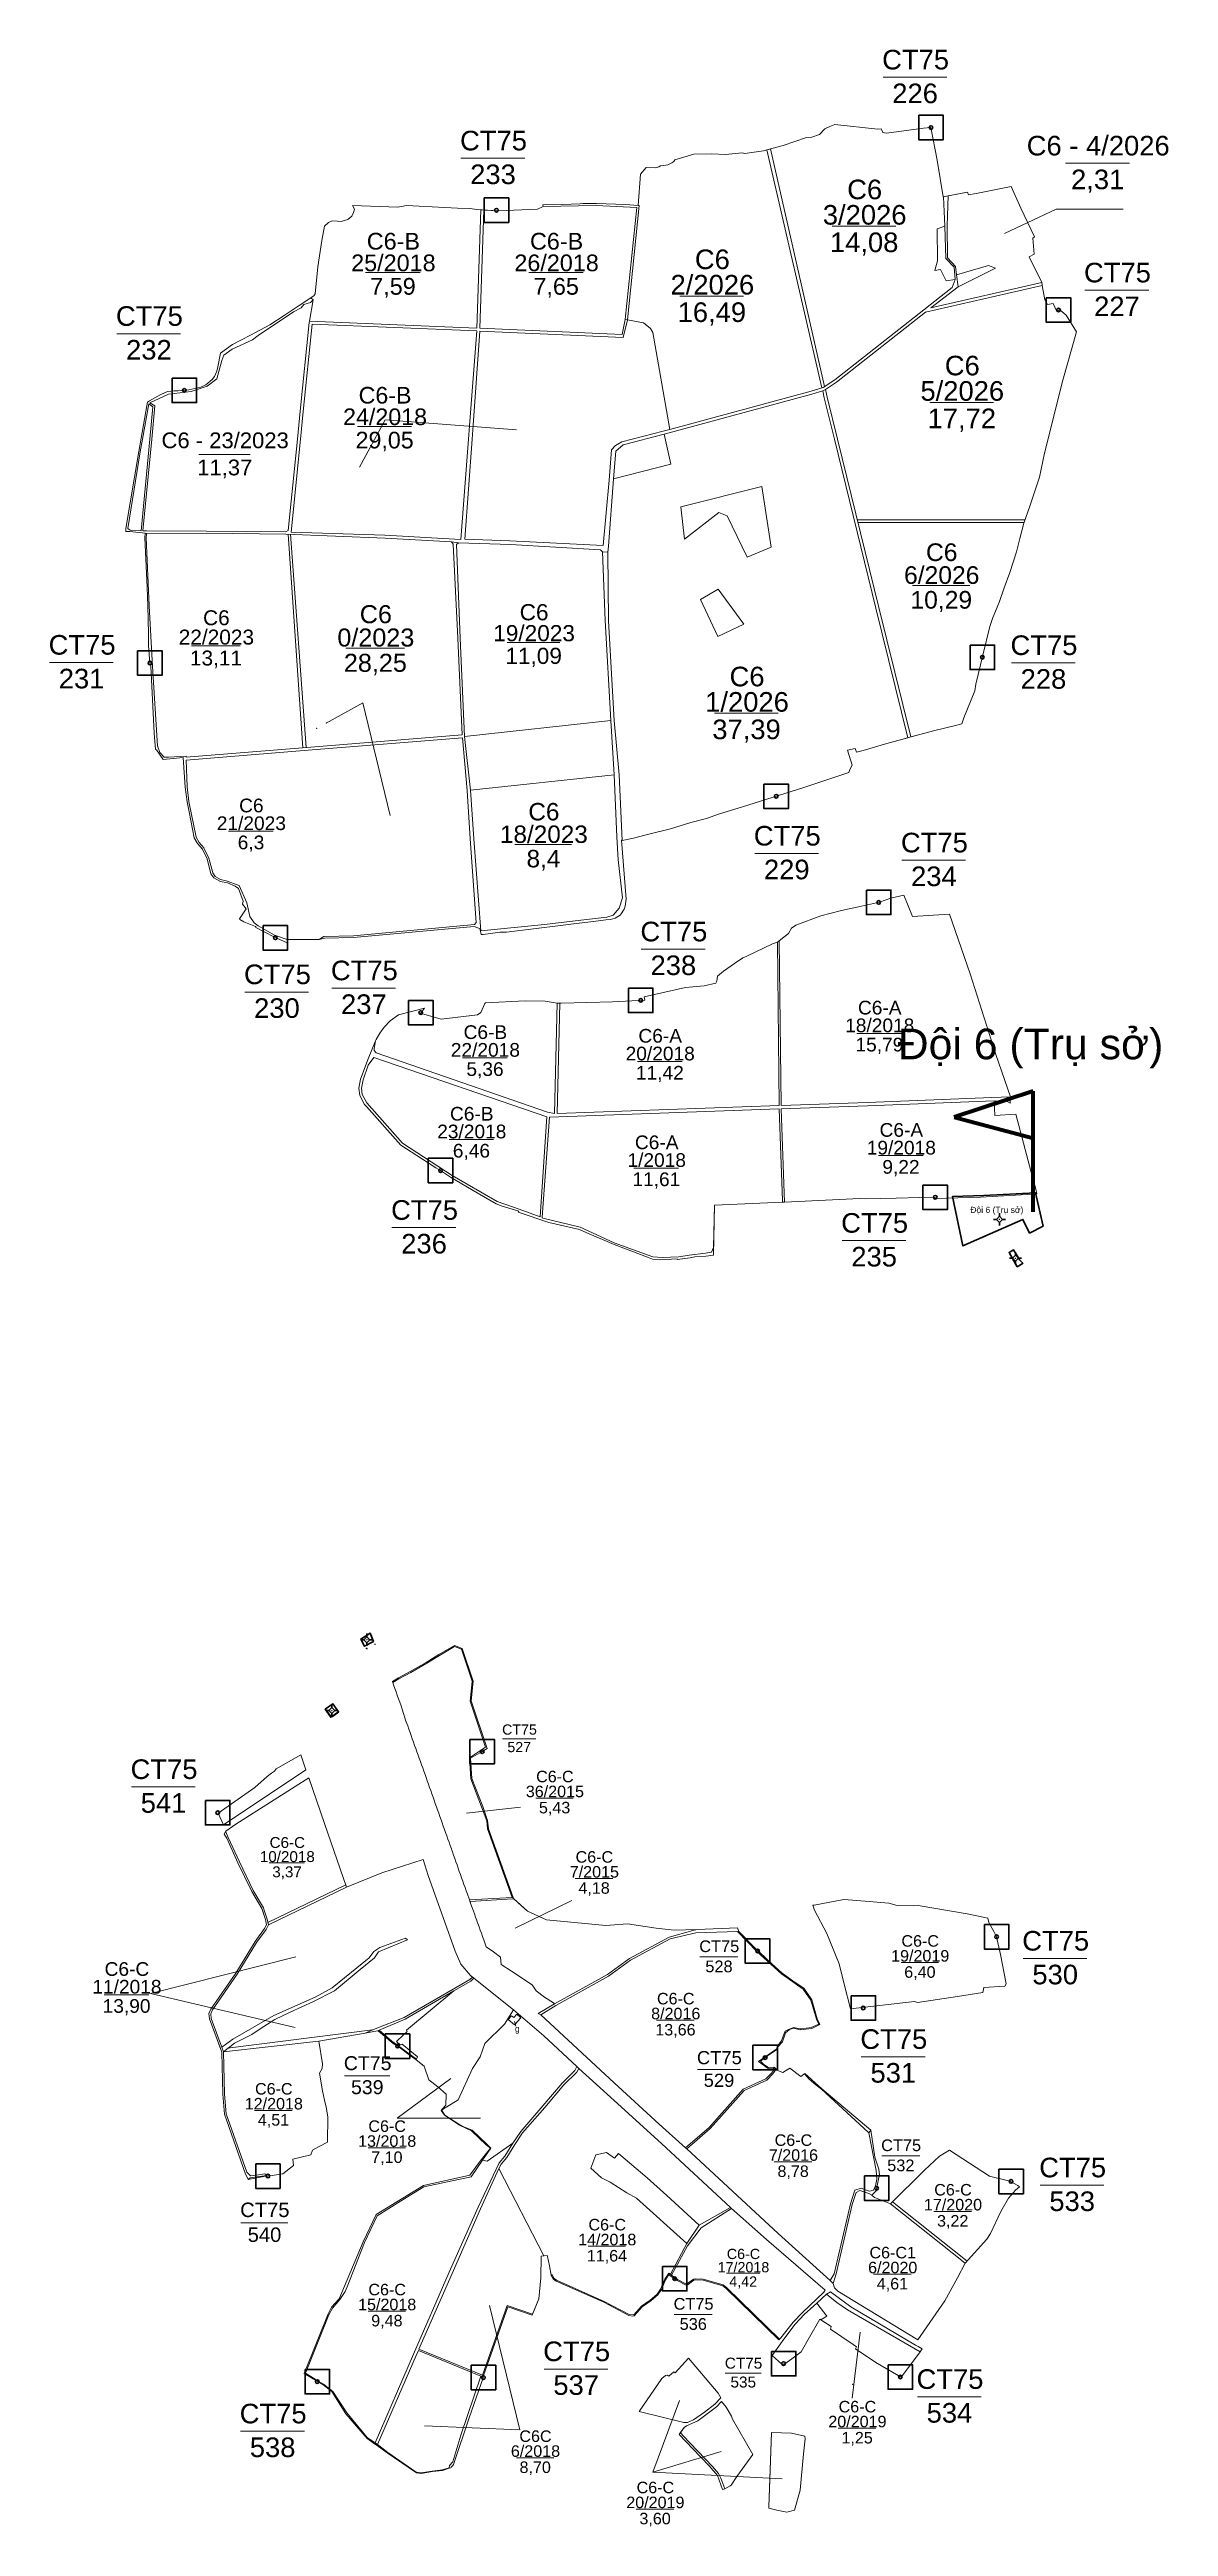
# Model space of a CAD drawing. Header units: metres. Extents: x 413349 to 415633, y 1525740 to 1530795.
import ezdxf
from ezdxf.enums import TextEntityAlignment as Align

# ---------------------------------------------------------------- set-up
doc = ezdxf.new("R2010")
doc.units = ezdxf.units.M
doc.header["$MEASUREMENT"] = 0
doc.linetypes.add('DGN Style 2', pattern=[9.82123, 5.892738, -3.928492])
for name, color, linetype, lineweight in [('Level 4', 7, 'Continuous', 0), ('RanhTwo', 3, 'Continuous', 0), ('TruSo', 1, 'Continuous', 106)]:
    doc.layers.add(name, color=color, linetype=linetype, lineweight=lineweight)
doc.styles.add('Style-Arial', font='arial.ttf')

msp = doc.modelspace()

# ---------------------------------------------------------------- texts
at = {"layer": 'RanhTwo', "color": 7, "linetype": 'Continuous', "lineweight": 13, "style": 'Style-Arial'}
for s, height, p in [('Đội 6 (Trụ sở)', 12.5, (415228.685917, 1528420.870854)), ('Đội 6 (Nhà công vụ)', 0.78125, (415316.803586, 1528328.33551)), ('Đội 6 (Trụ sở)', 1.5625, (413990.458671, 1527549.772635)), ('Đội 11 (Nhà công vụ)', 1.5625, (413917.817259, 1527403.999437))]:
    msp.add_text(s, height=height, dxfattribs=at).set_placement(p)
at = {"layer": 'RanhTwo', "color": 3, "linetype": 'Continuous', "lineweight": 0, "style": 'Style-Arial'}
msp.add_text('g', height=12.5, dxfattribs=at).set_placement((414303.885388, 1526762.134784), align=Align.TOP_CENTER)
at = {"layer": 'RanhTwo', "color": 3, "linetype": 'Continuous', "lineweight": 30, "insert": (414538.469842, 1530362.329), "char_height": 0.3125, "attachment_point": 5, "line_spacing_factor": 0.776524, "style": 'Style-Arial'}
msp.add_mtext('208\\P2\\PDGT\\PCTY TNHH MTV 75\\PIa Krel', dxfattribs=at)

# ---------------------------------------------------------------- blocks, each defined once
blk = doc.blocks.new('*U0')
at = {"color": 0, "linetype": 'Continuous', "lineweight": -2, "ltscale": 10, "flags": 128}
blk.add_lwpolyline([(-150, 150), (150, 150), (150, -150), (-150, -150), (-150, 150)], close=True, dxfattribs=at)
at = {"color": 0, "linetype": 'Continuous', "lineweight": -2, "ltscale": 10}
blk.add_circle((-0.02828, 0.016065), 22.5, dxfattribs=at)
blk = doc.blocks.new('*U5')
at = {"layer": 'RanhTwo', "color": 3, "linetype": 'Continuous', "lineweight": 13}
blk.add_line((-66.520877, -1.660429), (63.750129, -1.660429), dxfattribs=at)
at = {"layer": 'RanhTwo', "color": 3, "linetype": 'Continuous', "lineweight": 13, "style": 'Style-Arial'}
for s, p in [('CT75', (-0.000029, 14.422722)), ('226', (-1.025137, -54.422685))]:
    blk.add_text(s, height=40, dxfattribs=at).set_placement(p, align=Align.CENTER)
blk = doc.blocks.new('*U6')
at = {"layer": 'RanhTwo', "color": 3, "linetype": 'Continuous', "lineweight": 13}
blk.add_line((-66.520877, -1.660429), (63.750129, -1.660429), dxfattribs=at)
at = {"layer": 'RanhTwo', "color": 3, "linetype": 'Continuous', "lineweight": 13, "style": 'Style-Arial'}
for s, p in [('CT75', (-0.000029, 14.422722)), ('227', (-1.025137, -54.422685))]:
    blk.add_text(s, height=40, dxfattribs=at).set_placement(p, align=Align.CENTER)
blk = doc.blocks.new('*U7')
at = {"layer": 'RanhTwo', "color": 3, "linetype": 'Continuous', "lineweight": 13}
blk.add_line((-66.520877, -1.660429), (63.750129, -1.660429), dxfattribs=at)
at = {"layer": 'RanhTwo', "color": 3, "linetype": 'Continuous', "lineweight": 13, "style": 'Style-Arial'}
for s, p in [('CT75', (-0.000029, 14.422722)), ('228', (-1.025137, -54.422685))]:
    blk.add_text(s, height=40, dxfattribs=at).set_placement(p, align=Align.CENTER)
blk = doc.blocks.new('*U8')
at = {"layer": 'RanhTwo', "color": 3, "linetype": 'Continuous', "lineweight": 13}
blk.add_line((-66.520877, -1.660429), (63.750129, -1.660429), dxfattribs=at)
at = {"layer": 'RanhTwo', "color": 3, "linetype": 'Continuous', "lineweight": 13, "style": 'Style-Arial'}
for s, p in [('CT75', (-0.000029, 14.422722)), ('229', (-1.025137, -54.422685))]:
    blk.add_text(s, height=40, dxfattribs=at).set_placement(p, align=Align.CENTER)
blk = doc.blocks.new('*U9')
at = {"layer": 'RanhTwo', "color": 3, "linetype": 'Continuous', "lineweight": 13}
blk.add_line((-66.520877, -1.660429), (63.750129, -1.660429), dxfattribs=at)
at = {"layer": 'RanhTwo', "color": 3, "linetype": 'Continuous', "lineweight": 13, "style": 'Style-Arial'}
for s, p in [('CT75', (-0.000029, 14.422722)), ('230', (-1.025137, -54.422685))]:
    blk.add_text(s, height=40, dxfattribs=at).set_placement(p, align=Align.CENTER)
blk = doc.blocks.new('*U10')
at = {"layer": 'RanhTwo', "color": 3, "linetype": 'Continuous', "lineweight": 13}
blk.add_line((-66.520877, -1.660429), (63.750129, -1.660429), dxfattribs=at)
at = {"layer": 'RanhTwo', "color": 3, "linetype": 'Continuous', "lineweight": 13, "style": 'Style-Arial'}
for s, p in [('CT75', (-0.000029, 14.422722)), ('231', (-1.025137, -54.422685))]:
    blk.add_text(s, height=40, dxfattribs=at).set_placement(p, align=Align.CENTER)
blk = doc.blocks.new('*U11')
at = {"layer": 'RanhTwo', "color": 3, "linetype": 'Continuous', "lineweight": 13}
blk.add_line((-66.520877, -1.660429), (63.750129, -1.660429), dxfattribs=at)
at = {"layer": 'RanhTwo', "color": 3, "linetype": 'Continuous', "lineweight": 13, "style": 'Style-Arial'}
for s, p in [('CT75', (-0.000029, 14.422722)), ('232', (-1.025137, -54.422685))]:
    blk.add_text(s, height=40, dxfattribs=at).set_placement(p, align=Align.CENTER)
blk = doc.blocks.new('*U12')
at = {"layer": 'RanhTwo', "color": 3, "linetype": 'Continuous', "lineweight": 13}
blk.add_line((-66.520877, -1.660429), (63.750129, -1.660429), dxfattribs=at)
at = {"layer": 'RanhTwo', "color": 3, "linetype": 'Continuous', "lineweight": 13, "style": 'Style-Arial'}
for s, p in [('CT75', (-0.000029, 14.422722)), ('233', (-1.025137, -54.422685))]:
    blk.add_text(s, height=40, dxfattribs=at).set_placement(p, align=Align.CENTER)
blk = doc.blocks.new('*U13')
at = {"layer": 'RanhTwo', "color": 3, "linetype": 'Continuous', "lineweight": 13}
blk.add_line((-66.520877, -1.660429), (63.750129, -1.660429), dxfattribs=at)
at = {"layer": 'RanhTwo', "color": 3, "linetype": 'Continuous', "lineweight": 13, "style": 'Style-Arial'}
for s, p in [('CT75', (-0.000029, 14.422722)), ('234', (-1.025137, -54.422685))]:
    blk.add_text(s, height=40, dxfattribs=at).set_placement(p, align=Align.CENTER)
blk = doc.blocks.new('*U14')
at = {"layer": 'RanhTwo', "color": 3, "linetype": 'Continuous', "lineweight": 13}
blk.add_line((-66.520877, -1.660429), (63.750129, -1.660429), dxfattribs=at)
at = {"layer": 'RanhTwo', "color": 3, "linetype": 'Continuous', "lineweight": 13, "style": 'Style-Arial'}
for s, p in [('CT75', (-0.000029, 14.422722)), ('238', (-1.025137, -54.422685))]:
    blk.add_text(s, height=40, dxfattribs=at).set_placement(p, align=Align.CENTER)
blk = doc.blocks.new('*U15')
at = {"layer": 'RanhTwo', "color": 3, "linetype": 'Continuous', "lineweight": 13}
blk.add_line((-66.520877, -1.660429), (63.750129, -1.660429), dxfattribs=at)
at = {"layer": 'RanhTwo', "color": 3, "linetype": 'Continuous', "lineweight": 13, "style": 'Style-Arial'}
for s, p in [('CT75', (-0.000029, 14.422722)), ('237', (-1.025137, -54.422685))]:
    blk.add_text(s, height=40, dxfattribs=at).set_placement(p, align=Align.CENTER)
blk = doc.blocks.new('*U16')
at = {"layer": 'RanhTwo', "color": 3, "linetype": 'Continuous', "lineweight": 13}
blk.add_line((-66.520877, -1.660429), (63.750129, -1.660429), dxfattribs=at)
at = {"layer": 'RanhTwo', "color": 3, "linetype": 'Continuous', "lineweight": 13, "style": 'Style-Arial'}
for s, p in [('CT75', (-0.000029, 14.422722)), ('236', (-1.025137, -54.422685))]:
    blk.add_text(s, height=40, dxfattribs=at).set_placement(p, align=Align.CENTER)
blk = doc.blocks.new('*U17')
at = {"layer": 'RanhTwo', "color": 3, "linetype": 'Continuous', "lineweight": 13}
blk.add_line((-66.520877, -1.660429), (63.750129, -1.660429), dxfattribs=at)
at = {"layer": 'RanhTwo', "color": 3, "linetype": 'Continuous', "lineweight": 13, "style": 'Style-Arial'}
for s, p in [('CT75', (-0.000029, 14.422722)), ('235', (-1.025137, -54.422685))]:
    blk.add_text(s, height=40, dxfattribs=at).set_placement(p, align=Align.CENTER)
blk = doc.blocks.new('*U18')
at = {"layer": 'RanhTwo', "color": 3, "linetype": 'Continuous', "lineweight": 13}
blk.add_line((-66.520877, -1.660429), (63.750129, -1.660429), dxfattribs=at)
at = {"layer": 'RanhTwo', "color": 3, "linetype": 'Continuous', "lineweight": 13, "style": 'Style-Arial'}
for s, p in [('CT75', (-0.000029, 14.422722)), ('530', (-1.025137, -54.422685))]:
    blk.add_text(s, height=40, dxfattribs=at).set_placement(p, align=Align.CENTER)
blk = doc.blocks.new('*U19')
at = {"layer": 'RanhTwo', "color": 3, "linetype": 'Continuous', "lineweight": 13}
blk.add_line((-66.520877, -1.660429), (63.750129, -1.660429), dxfattribs=at)
at = {"layer": 'RanhTwo', "color": 3, "linetype": 'Continuous', "lineweight": 13, "style": 'Style-Arial'}
for s, p in [('CT75', (-0.000029, 14.422722)), ('533', (-1.025137, -54.422685))]:
    blk.add_text(s, height=40, dxfattribs=at).set_placement(p, align=Align.CENTER)
blk = doc.blocks.new('*U20')
at = {"layer": 'RanhTwo', "color": 3, "linetype": 'Continuous', "lineweight": 13}
blk.add_line((-66.520877, -1.660429), (63.750129, -1.660429), dxfattribs=at)
at = {"layer": 'RanhTwo', "color": 3, "linetype": 'Continuous', "lineweight": 13, "style": 'Style-Arial'}
for s, p in [('CT75', (-0.000029, 14.422722)), ('531', (-1.025137, -54.422685))]:
    blk.add_text(s, height=40, dxfattribs=at).set_placement(p, align=Align.CENTER)
blk = doc.blocks.new('*U21')
at = {"layer": 'Level 4', "color": 3, "linetype": 'Continuous', "lineweight": 13}
blk.add_line((-66.520877, -1.660429), (63.750129, -1.660429), dxfattribs=at)
at = {"layer": 'Level 4', "color": 3, "linetype": 'Continuous', "lineweight": 13, "style": 'Style-Arial'}
for s, p in [('CT75', (-0.000029, 14.422722)), ('541', (-1.025137, -54.422685))]:
    blk.add_text(s, height=40, dxfattribs=at).set_placement(p, align=Align.CENTER)
blk = doc.blocks.new('*U22')
at = {"layer": 'RanhTwo', "color": 3, "linetype": 'Continuous', "lineweight": 13}
blk.add_line((-66.520877, -1.660429), (63.750129, -1.660429), dxfattribs=at)
at = {"layer": 'RanhTwo', "color": 3, "linetype": 'Continuous', "lineweight": 13, "style": 'Style-Arial'}
for s, p in [('CT75', (-0.000029, 14.422722)), ('538', (-1.025137, -54.422685))]:
    blk.add_text(s, height=40, dxfattribs=at).set_placement(p, align=Align.CENTER)
blk = doc.blocks.new('*U23')
at = {"layer": 'RanhTwo', "color": 3, "linetype": 'Continuous', "lineweight": 13}
blk.add_line((-66.520877, -1.660429), (63.750129, -1.660429), dxfattribs=at)
at = {"layer": 'RanhTwo', "color": 3, "linetype": 'Continuous', "lineweight": 13, "style": 'Style-Arial'}
for s, p in [('CT75', (-0.000029, 14.422722)), ('537', (-1.025137, -54.422685))]:
    blk.add_text(s, height=40, dxfattribs=at).set_placement(p, align=Align.CENTER)
blk = doc.blocks.new('*U24')
at = {"layer": 'RanhTwo', "color": 3, "linetype": 'Continuous', "lineweight": 13}
blk.add_line((-66.520877, -1.660429), (63.750129, -1.660429), dxfattribs=at)
at = {"layer": 'RanhTwo', "color": 3, "linetype": 'Continuous', "lineweight": 13, "style": 'Style-Arial'}
for s, p in [('CT75', (-0.000029, 14.422722)), ('534', (-1.025137, -54.422685))]:
    blk.add_text(s, height=40, dxfattribs=at).set_placement(p, align=Align.CENTER)
blk = doc.blocks.new('*U25')
at = {"layer": 'RanhTwo', "color": 3, "linetype": 'Continuous', "lineweight": 13}
blk.add_line((-66.520877, -1.660429), (63.750129, -1.660429), dxfattribs=at)
at = {"layer": 'RanhTwo', "color": 3, "linetype": 'Continuous', "lineweight": 13, "style": 'Style-Arial'}
for s, p in [('C6 - 4/2026', (-0.000029, 14.422722)), ('2,31', (-1.025137, -54.422685))]:
    blk.add_text(s, height=40, dxfattribs=at).set_placement(p, align=Align.CENTER)
blk = doc.blocks.new('*U26')
at = {"layer": 'RanhTwo', "color": 3, "linetype": 'Continuous', "lineweight": 13}
blk.add_line((-66.520877, -1.660429), (63.750129, -1.660429), dxfattribs=at)
at = {"layer": 'RanhTwo', "color": 3, "linetype": 'Continuous', "lineweight": 13, "style": 'Style-Arial'}
blk.add_text('7,65', height=40, dxfattribs=at).set_placement((-1.025137, -54.422685), align=Align.CENTER)
at = {"layer": 'RanhTwo', "color": 3, "linetype": 'Continuous', "lineweight": 13, "insert": (-0.000029, 1.089388), "char_height": 40, "attachment_point": 8, "line_spacing_factor": 0.776524, "style": 'Style-Arial'}
blk.add_mtext('C6-B\\P26/2018', dxfattribs=at)
blk = doc.blocks.new('*U27')
at = {"layer": 'RanhTwo', "color": 3, "linetype": 'Continuous', "lineweight": 13}
blk.add_line((-66.520877, -1.660429), (63.750129, -1.660429), dxfattribs=at)
at = {"layer": 'RanhTwo', "color": 3, "linetype": 'Continuous', "lineweight": 13, "style": 'Style-Arial'}
blk.add_text('5,36', height=40, dxfattribs=at).set_placement((-1.025137, -54.422685), align=Align.CENTER)
at = {"layer": 'RanhTwo', "color": 3, "linetype": 'Continuous', "lineweight": 13, "insert": (-0.000029, 1.089388), "char_height": 40, "attachment_point": 8, "line_spacing_factor": 0.776524, "style": 'Style-Arial'}
blk.add_mtext('C6-B\\P22/2018', dxfattribs=at)
blk = doc.blocks.new('*U28')
at = {"layer": 'RanhTwo', "color": 3, "linetype": 'Continuous', "lineweight": 13}
blk.add_line((-66.520877, -1.660429), (63.750129, -1.660429), dxfattribs=at)
at = {"layer": 'RanhTwo', "color": 3, "linetype": 'Continuous', "lineweight": 13, "style": 'Style-Arial'}
blk.add_text('6,46', height=40, dxfattribs=at).set_placement((-1.025137, -54.422685), align=Align.CENTER)
at = {"layer": 'RanhTwo', "color": 3, "linetype": 'Continuous', "lineweight": 13, "insert": (-0.000029, 1.089388), "char_height": 40, "attachment_point": 8, "line_spacing_factor": 0.776524, "style": 'Style-Arial'}
blk.add_mtext('C6-B\\P23/2018', dxfattribs=at)
blk = doc.blocks.new('*U29')
at = {"layer": 'RanhTwo', "color": 3, "linetype": 'Continuous', "lineweight": 13}
blk.add_line((-66.520877, -1.660429), (63.750129, -1.660429), dxfattribs=at)
at = {"layer": 'RanhTwo', "color": 3, "linetype": 'Continuous', "lineweight": 13, "style": 'Style-Arial'}
blk.add_text('11,42', height=40, dxfattribs=at).set_placement((-1.025137, -54.422685), align=Align.CENTER)
at = {"layer": 'RanhTwo', "color": 3, "linetype": 'Continuous', "lineweight": 13, "insert": (-0.000029, 1.089388), "char_height": 40, "attachment_point": 8, "line_spacing_factor": 0.776524, "style": 'Style-Arial'}
blk.add_mtext('C6-A\\P20/2018', dxfattribs=at)
blk = doc.blocks.new('*U30')
at = {"layer": 'RanhTwo', "color": 3, "linetype": 'Continuous', "lineweight": 13}
blk.add_line((-66.520877, -1.660429), (63.750129, -1.660429), dxfattribs=at)
at = {"layer": 'RanhTwo', "color": 3, "linetype": 'Continuous', "lineweight": 13, "style": 'Style-Arial'}
blk.add_text('15,79', height=40, dxfattribs=at).set_placement((-1.025137, -54.422685), align=Align.CENTER)
at = {"layer": 'RanhTwo', "color": 3, "linetype": 'Continuous', "lineweight": 13, "insert": (-0.000029, 1.089388), "char_height": 40, "attachment_point": 8, "line_spacing_factor": 0.776524, "style": 'Style-Arial'}
blk.add_mtext('C6-A \\P18/2018', dxfattribs=at)
blk = doc.blocks.new('*U31')
at = {"layer": 'RanhTwo', "color": 3, "linetype": 'Continuous', "lineweight": 13}
blk.add_line((-66.520877, -1.660429), (63.750129, -1.660429), dxfattribs=at)
at = {"layer": 'RanhTwo', "color": 3, "linetype": 'Continuous', "lineweight": 13, "style": 'Style-Arial'}
blk.add_text('11,61', height=40, dxfattribs=at).set_placement((-1.025137, -54.422685), align=Align.CENTER)
at = {"layer": 'RanhTwo', "color": 3, "linetype": 'Continuous', "lineweight": 13, "insert": (-0.000029, 1.089388), "char_height": 40, "attachment_point": 8, "line_spacing_factor": 0.776524, "style": 'Style-Arial'}
blk.add_mtext('C6-A\\P1/2018', dxfattribs=at)
blk = doc.blocks.new('*U32')
at = {"layer": 'RanhTwo', "color": 3, "linetype": 'Continuous', "lineweight": 13}
blk.add_line((-66.520877, -1.660429), (63.750129, -1.660429), dxfattribs=at)
at = {"layer": 'RanhTwo', "color": 3, "linetype": 'Continuous', "lineweight": 13, "style": 'Style-Arial'}
blk.add_text('13,90', height=40, dxfattribs=at).set_placement((-1.025137, -54.422685), align=Align.CENTER)
at = {"layer": 'RanhTwo', "color": 3, "linetype": 'Continuous', "lineweight": 13, "insert": (-0.000029, 1.089388), "char_height": 40, "attachment_point": 8, "line_spacing_factor": 0.776524, "style": 'Style-Arial'}
blk.add_mtext('C6-C\\P11/2018', dxfattribs=at)
blk = doc.blocks.new('*U33')
at = {"layer": 'RanhTwo', "color": 3, "linetype": 'Continuous', "lineweight": 13}
blk.add_line((-66.520877, -1.660429), (63.750129, -1.660429), dxfattribs=at)
at = {"layer": 'RanhTwo', "color": 3, "linetype": 'Continuous', "lineweight": 13, "style": 'Style-Arial'}
blk.add_text('4,51', height=40, dxfattribs=at).set_placement((-1.025137, -54.422685), align=Align.CENTER)
at = {"layer": 'RanhTwo', "color": 3, "linetype": 'Continuous', "lineweight": 13, "insert": (-0.000029, 1.089388), "char_height": 40, "attachment_point": 8, "line_spacing_factor": 0.776524, "style": 'Style-Arial'}
blk.add_mtext('C6-C\\P12/2018', dxfattribs=at)
blk = doc.blocks.new('*U34')
at = {"layer": 'RanhTwo', "color": 3, "linetype": 'Continuous', "lineweight": 13}
blk.add_line((-66.520877, -1.660429), (63.750129, -1.660429), dxfattribs=at)
at = {"layer": 'RanhTwo', "color": 3, "linetype": 'Continuous', "lineweight": 13, "style": 'Style-Arial'}
blk.add_text('7,10', height=40, dxfattribs=at).set_placement((-1.025137, -54.422685), align=Align.CENTER)
at = {"layer": 'RanhTwo', "color": 3, "linetype": 'Continuous', "lineweight": 13, "insert": (-0.000029, 1.089388), "char_height": 40, "attachment_point": 8, "line_spacing_factor": 0.776524, "style": 'Style-Arial'}
blk.add_mtext('C6-C\\P13/2018', dxfattribs=at)
blk = doc.blocks.new('*U35')
at = {"layer": 'RanhTwo', "color": 3, "linetype": 'Continuous', "lineweight": 13}
blk.add_line((-66.520877, -1.660429), (63.750129, -1.660429), dxfattribs=at)
at = {"layer": 'RanhTwo', "color": 3, "linetype": 'Continuous', "lineweight": 13, "style": 'Style-Arial'}
blk.add_text('5,43', height=40, dxfattribs=at).set_placement((-1.025137, -54.422685), align=Align.CENTER)
at = {"layer": 'RanhTwo', "color": 3, "linetype": 'Continuous', "lineweight": 13, "insert": (-0.000029, 1.089388), "char_height": 40, "attachment_point": 8, "line_spacing_factor": 0.776524, "style": 'Style-Arial'}
blk.add_mtext('C6-C\\P36/2015', dxfattribs=at)
blk = doc.blocks.new('*U36')
at = {"layer": 'RanhTwo', "color": 3, "linetype": 'Continuous', "lineweight": 13}
blk.add_line((-66.520877, -1.660429), (63.750129, -1.660429), dxfattribs=at)
at = {"layer": 'RanhTwo', "color": 3, "linetype": 'Continuous', "lineweight": 13, "style": 'Style-Arial'}
blk.add_text('4,18', height=40, dxfattribs=at).set_placement((-1.025137, -54.422685), align=Align.CENTER)
at = {"layer": 'RanhTwo', "color": 3, "linetype": 'Continuous', "lineweight": 13, "insert": (-0.000029, 1.089388), "char_height": 40, "attachment_point": 8, "line_spacing_factor": 0.776524, "style": 'Style-Arial'}
blk.add_mtext('C6-C\\P7/2015', dxfattribs=at)
blk = doc.blocks.new('*U37')
at = {"layer": 'RanhTwo', "color": 3, "linetype": 'Continuous', "lineweight": 13}
blk.add_line((-66.520877, -1.660429), (63.750129, -1.660429), dxfattribs=at)
at = {"layer": 'RanhTwo', "color": 3, "linetype": 'Continuous', "lineweight": 13, "style": 'Style-Arial'}
blk.add_text('13,66', height=40, dxfattribs=at).set_placement((-1.025137, -54.422685), align=Align.CENTER)
at = {"layer": 'RanhTwo', "color": 3, "linetype": 'Continuous', "lineweight": 13, "insert": (-0.000029, 1.089388), "char_height": 40, "attachment_point": 8, "line_spacing_factor": 0.776524, "style": 'Style-Arial'}
blk.add_mtext('C6-C\\P8/2016', dxfattribs=at)
blk = doc.blocks.new('*U38')
at = {"layer": 'RanhTwo', "color": 3, "linetype": 'Continuous', "lineweight": 13}
blk.add_line((-66.520877, -1.660429), (63.750129, -1.660429), dxfattribs=at)
at = {"layer": 'RanhTwo', "color": 3, "linetype": 'Continuous', "lineweight": 13, "style": 'Style-Arial'}
blk.add_text('11,64', height=40, dxfattribs=at).set_placement((-1.025137, -54.422685), align=Align.CENTER)
at = {"layer": 'RanhTwo', "color": 3, "linetype": 'Continuous', "lineweight": 13, "insert": (-0.000029, 1.089388), "char_height": 40, "attachment_point": 8, "line_spacing_factor": 0.776524, "style": 'Style-Arial'}
blk.add_mtext('C6-C\\P14/2018', dxfattribs=at)
blk = doc.blocks.new('*U39')
at = {"layer": 'RanhTwo', "color": 3, "linetype": 'Continuous', "lineweight": 13}
blk.add_line((-66.520877, -1.660429), (63.750129, -1.660429), dxfattribs=at)
at = {"layer": 'RanhTwo', "color": 3, "linetype": 'Continuous', "lineweight": 13, "style": 'Style-Arial'}
blk.add_text('8,78', height=40, dxfattribs=at).set_placement((-1.025137, -54.422685), align=Align.CENTER)
at = {"layer": 'RanhTwo', "color": 3, "linetype": 'Continuous', "lineweight": 13, "insert": (-0.000029, 1.089388), "char_height": 40, "attachment_point": 8, "line_spacing_factor": 0.776524, "style": 'Style-Arial'}
blk.add_mtext('C6-C\\P7/2016', dxfattribs=at)
blk = doc.blocks.new('*U40')
at = {"layer": 'RanhTwo', "color": 3, "linetype": 'Continuous', "lineweight": 13}
blk.add_line((-66.520877, -1.660429), (63.750129, -1.660429), dxfattribs=at)
at = {"layer": 'RanhTwo', "color": 3, "linetype": 'Continuous', "lineweight": 13, "style": 'Style-Arial'}
blk.add_text('9,48', height=40, dxfattribs=at).set_placement((-1.025137, -54.422685), align=Align.CENTER)
at = {"layer": 'RanhTwo', "color": 3, "linetype": 'Continuous', "lineweight": 13, "insert": (-0.000029, 1.089388), "char_height": 40, "attachment_point": 8, "line_spacing_factor": 0.776524, "style": 'Style-Arial'}
blk.add_mtext('C6-C\\P15/2018', dxfattribs=at)
blk = doc.blocks.new('*U41')
at = {"layer": 'RanhTwo', "color": 3, "linetype": 'Continuous', "lineweight": 13}
blk.add_line((-66.520877, -1.660429), (63.750129, -1.660429), dxfattribs=at)
at = {"layer": 'RanhTwo', "color": 3, "linetype": 'Continuous', "lineweight": 13, "style": 'Style-Arial'}
blk.add_text('8,70', height=40, dxfattribs=at).set_placement((-1.025137, -54.422685), align=Align.CENTER)
at = {"layer": 'RanhTwo', "color": 3, "linetype": 'Continuous', "lineweight": 13, "insert": (-0.000029, 1.089388), "char_height": 40, "attachment_point": 8, "line_spacing_factor": 0.776524, "style": 'Style-Arial'}
blk.add_mtext('C6C\\P6/2018', dxfattribs=at)
blk = doc.blocks.new('*U42')
at = {"layer": 'RanhTwo', "color": 3, "linetype": 'Continuous', "lineweight": 13}
blk.add_line((-66.520877, -1.660429), (63.750129, -1.660429), dxfattribs=at)
at = {"layer": 'RanhTwo', "color": 3, "linetype": 'Continuous', "lineweight": 13, "style": 'Style-Arial'}
blk.add_text('3,60', height=40, dxfattribs=at).set_placement((-1.025137, -54.422685), align=Align.CENTER)
at = {"layer": 'RanhTwo', "color": 3, "linetype": 'Continuous', "lineweight": 13, "insert": (-0.000029, 1.089388), "char_height": 40, "attachment_point": 8, "line_spacing_factor": 0.776524, "style": 'Style-Arial'}
blk.add_mtext('C6-C\\P20/2019', dxfattribs=at)
blk = doc.blocks.new('*U43')
at = {"layer": 'RanhTwo', "color": 3, "linetype": 'Continuous', "lineweight": 13}
blk.add_line((-66.520877, -1.660429), (63.750129, -1.660429), dxfattribs=at)
at = {"layer": 'RanhTwo', "color": 3, "linetype": 'Continuous', "lineweight": 13, "style": 'Style-Arial'}
blk.add_text('4,42', height=40, dxfattribs=at).set_placement((-1.025137, -54.422685), align=Align.CENTER)
at = {"layer": 'RanhTwo', "color": 3, "linetype": 'Continuous', "lineweight": 13, "insert": (-0.000029, 1.089388), "char_height": 40, "attachment_point": 8, "line_spacing_factor": 0.776524, "style": 'Style-Arial'}
blk.add_mtext('C6-C\\P17/2018', dxfattribs=at)
blk = doc.blocks.new('*U44')
at = {"layer": 'RanhTwo', "color": 3, "linetype": 'Continuous', "lineweight": 13}
blk.add_line((-66.520877, -1.660429), (63.750129, -1.660429), dxfattribs=at)
at = {"layer": 'RanhTwo', "color": 3, "linetype": 'Continuous', "lineweight": 13, "style": 'Style-Arial'}
blk.add_text('1,25', height=40, dxfattribs=at).set_placement((-1.025137, -54.422685), align=Align.CENTER)
at = {"layer": 'RanhTwo', "color": 3, "linetype": 'Continuous', "lineweight": 13, "insert": (-0.000029, 1.089388), "char_height": 40, "attachment_point": 8, "line_spacing_factor": 0.776524, "style": 'Style-Arial'}
blk.add_mtext('C6-C\\P20/2019', dxfattribs=at)
blk = doc.blocks.new('*U45')
at = {"layer": 'RanhTwo', "color": 3, "linetype": 'Continuous', "lineweight": 13}
blk.add_line((-66.520877, -1.660429), (63.750129, -1.660429), dxfattribs=at)
at = {"layer": 'RanhTwo', "color": 3, "linetype": 'Continuous', "lineweight": 13, "style": 'Style-Arial'}
blk.add_text('3,22', height=40, dxfattribs=at).set_placement((-1.025137, -54.422685), align=Align.CENTER)
at = {"layer": 'RanhTwo', "color": 3, "linetype": 'Continuous', "lineweight": 13, "insert": (-0.000029, 1.089388), "char_height": 40, "attachment_point": 8, "line_spacing_factor": 0.776524, "style": 'Style-Arial'}
blk.add_mtext('C6-C\\P17/2020', dxfattribs=at)
blk = doc.blocks.new('*U46')
at = {"layer": 'RanhTwo', "color": 3, "linetype": 'Continuous', "lineweight": 13}
blk.add_line((-66.520877, -1.660429), (63.750129, -1.660429), dxfattribs=at)
at = {"layer": 'RanhTwo', "color": 3, "linetype": 'Continuous', "lineweight": 13, "style": 'Style-Arial'}
blk.add_text('4,61', height=40, dxfattribs=at).set_placement((-1.025137, -54.422685), align=Align.CENTER)
at = {"layer": 'RanhTwo', "color": 3, "linetype": 'Continuous', "lineweight": 13, "insert": (-0.000029, 1.089388), "char_height": 40, "attachment_point": 8, "line_spacing_factor": 0.776524, "style": 'Style-Arial'}
blk.add_mtext('C6-C1\\P6/2020', dxfattribs=at)
blk = doc.blocks.new('*U47')
at = {"layer": 'RanhTwo', "color": 3, "linetype": 'Continuous', "lineweight": 13}
blk.add_line((-66.520877, -1.660429), (63.750129, -1.660429), dxfattribs=at)
at = {"layer": 'RanhTwo', "color": 3, "linetype": 'Continuous', "lineweight": 13, "style": 'Style-Arial'}
blk.add_text('37,39', height=40, dxfattribs=at).set_placement((-1.025137, -54.422685), align=Align.CENTER)
at = {"layer": 'RanhTwo', "color": 3, "linetype": 'Continuous', "lineweight": 13, "insert": (-0.000029, 1.089388), "char_height": 40, "attachment_point": 8, "line_spacing_factor": 0.776524, "style": 'Style-Arial'}
blk.add_mtext('C6\\P1/2026', dxfattribs=at)
blk = doc.blocks.new('*U48')
at = {"layer": 'RanhTwo', "color": 3, "linetype": 'Continuous', "lineweight": 13}
blk.add_line((-66.520877, -1.660429), (63.750129, -1.660429), dxfattribs=at)
at = {"layer": 'RanhTwo', "color": 3, "linetype": 'Continuous', "lineweight": 13, "style": 'Style-Arial'}
blk.add_text('17,72', height=40, dxfattribs=at).set_placement((-1.025137, -54.422685), align=Align.CENTER)
at = {"layer": 'RanhTwo', "color": 3, "linetype": 'Continuous', "lineweight": 13, "insert": (-0.000029, 1.089388), "char_height": 40, "attachment_point": 8, "line_spacing_factor": 0.776524, "style": 'Style-Arial'}
blk.add_mtext('C6\\P5/2026', dxfattribs=at)
blk = doc.blocks.new('*U49')
at = {"layer": 'RanhTwo', "color": 3, "linetype": 'Continuous', "lineweight": 13}
blk.add_line((-66.520877, -1.660429), (63.750129, -1.660429), dxfattribs=at)
at = {"layer": 'RanhTwo', "color": 3, "linetype": 'Continuous', "lineweight": 13, "style": 'Style-Arial'}
blk.add_text('14,08', height=40, dxfattribs=at).set_placement((-1.025137, -54.422685), align=Align.CENTER)
at = {"layer": 'RanhTwo', "color": 3, "linetype": 'Continuous', "lineweight": 13, "insert": (-0.000029, 1.089388), "char_height": 40, "attachment_point": 8, "line_spacing_factor": 0.776524, "style": 'Style-Arial'}
blk.add_mtext('C6\\P3/2026', dxfattribs=at)
blk = doc.blocks.new('*U50')
at = {"layer": 'RanhTwo', "color": 3, "linetype": 'Continuous', "lineweight": 13}
blk.add_line((-66.520877, -1.660429), (63.750129, -1.660429), dxfattribs=at)
at = {"layer": 'RanhTwo', "color": 3, "linetype": 'Continuous', "lineweight": 13, "style": 'Style-Arial'}
blk.add_text('16,49', height=40, dxfattribs=at).set_placement((-1.025137, -54.422685), align=Align.CENTER)
at = {"layer": 'RanhTwo', "color": 3, "linetype": 'Continuous', "lineweight": 13, "insert": (-0.000029, 1.089388), "char_height": 40, "attachment_point": 8, "line_spacing_factor": 0.776524, "style": 'Style-Arial'}
blk.add_mtext('C6\\P2/2026', dxfattribs=at)
blk = doc.blocks.new('*U51')
at = {"layer": 'RanhTwo', "color": 3, "linetype": 'Continuous', "lineweight": 13}
blk.add_line((-66.520877, -1.660429), (63.750129, -1.660429), dxfattribs=at)
at = {"layer": 'RanhTwo', "color": 3, "linetype": 'Continuous', "lineweight": 13, "style": 'Style-Arial'}
blk.add_text('9,22', height=40, dxfattribs=at).set_placement((-1.025137, -54.422685), align=Align.CENTER)
at = {"layer": 'RanhTwo', "color": 3, "linetype": 'Continuous', "lineweight": 13, "insert": (-0.000029, 1.089388), "char_height": 40, "attachment_point": 8, "line_spacing_factor": 0.776524, "style": 'Style-Arial'}
blk.add_mtext('C6-A \\P19/2018', dxfattribs=at)
blk = doc.blocks.new('DDCT')
at = {"layer": 'RanhTwo', "color": 5, "linetype": 'Continuous', "lineweight": 0}
for p, q in [((6.24, 0), (-6.24, 0)), ((0, -6.24), (0, 6.24))]:
    blk.add_line(p, q, dxfattribs=at)
blk = doc.blocks.new('CENTRD')
at = {"layer": 'RanhTwo', "linetype": 'Continuous', "lineweight": 30}
h = blk.add_hatch(color=5, dxfattribs=at)
edge = h.paths.add_edge_path()
edge.add_arc((0, 0), 1.5, 0, 360)
at = {"layer": 'RanhTwo', "color": 5, "linetype": 'Continuous', "lineweight": 30}
for p, q in [((-6.25, 0), (-12.5, 0)), ((0, 6.25), (-6.25, 0)), ((-6.25, 0), (0, -6.25)), ((0, 12.5), (0, 6.25)), ((6.25, 0), (0, 6.25)), ((0, -6.25), (6.25, 0)), ((12.5, 0), (6.25, 0)), ((0, -6.25), (0, -12.5))]:
    blk.add_line(p, q, dxfattribs=at)
blk = doc.blocks.new('*U54')
at = {"layer": 'RanhTwo', "color": 3, "linetype": 'Continuous', "lineweight": 13}
blk.add_line((-66.520877, -1.660429), (63.750129, -1.660429), dxfattribs=at)
at = {"layer": 'RanhTwo', "color": 3, "linetype": 'Continuous', "lineweight": 13, "style": 'Style-Arial'}
blk.add_text('6,40', height=40, dxfattribs=at).set_placement((-1.025137, -54.422685), align=Align.CENTER)
at = {"layer": 'RanhTwo', "color": 3, "linetype": 'Continuous', "lineweight": 13, "insert": (-0.000029, 1.089388), "char_height": 40, "attachment_point": 8, "line_spacing_factor": 0.776524, "style": 'Style-Arial'}
blk.add_mtext('C6-C\\P19/2019', dxfattribs=at)
blk = doc.blocks.new('*U56')
at = {"layer": 'TruSo', "color": 1, "linetype": 'Continuous', "lineweight": 106}
for p, q in [((80.501313, 123.087532), (-80.501268, 70.243642)), ((80.501313, -123.087664), (80.501313, 123.087532)), ((-80.501268, 70.243642), (80.501094, 27.367806))]:
    blk.add_line(p, q, dxfattribs=at)
blk = doc.blocks.new('*U55')
at = {"layer": 'TruSo', "color": 1, "linetype": 'Continuous', "lineweight": 106}
blk.add_blockref('*U56', (-75.311655, -79.483447), dxfattribs=at)
at = {"layer": 'RanhTwo', "color": 7, "linetype": 'Continuous', "lineweight": 0, "style": 'Style-Arial'}
blk.add_text('Đội 6 (Trụ sở)', height=62.5, dxfattribs=at).set_placement((0.000082, 140.071497), align=Align.MIDDLE_CENTER)
blk = doc.blocks.new('*U57')
at = {"layer": 'RanhTwo', "color": 3, "linetype": 'Continuous', "lineweight": 13}
blk.add_line((-66.520877, -1.660429), (63.750129, -1.660429), dxfattribs=at)
at = {"layer": 'RanhTwo', "color": 3, "linetype": 'Continuous', "lineweight": 13, "style": 'Style-Arial'}
for s, p in [('C6 - 23/2023', (-0.000029, 14.422722)), ('11,37', (-1.025137, -54.422685))]:
    blk.add_text(s, height=40, dxfattribs=at).set_placement(p, align=Align.CENTER)
blk = doc.blocks.new('*U58')
at = {"layer": 'RanhTwo', "color": 3, "linetype": 'Continuous', "lineweight": 13}
blk.add_line((-66.520877, -1.660429), (63.750129, -1.660429), dxfattribs=at)
at = {"layer": 'RanhTwo', "color": 3, "linetype": 'Continuous', "lineweight": 13, "style": 'Style-Arial'}
for s, p in [('CT75', (-0.000029, 14.422722)), ('535', (-1.025137, -54.422685))]:
    blk.add_text(s, height=40, dxfattribs=at).set_placement(p, align=Align.CENTER)
blk = doc.blocks.new('*U59')
at = {"layer": 'RanhTwo', "color": 3, "linetype": 'Continuous', "lineweight": 13}
blk.add_line((-66.520877, -1.660429), (63.750129, -1.660429), dxfattribs=at)
at = {"layer": 'RanhTwo', "color": 3, "linetype": 'Continuous', "lineweight": 13, "style": 'Style-Arial'}
for s, p in [('CT75', (-0.000029, 14.422722)), ('536', (-1.025137, -54.422685))]:
    blk.add_text(s, height=40, dxfattribs=at).set_placement(p, align=Align.CENTER)
blk = doc.blocks.new('*U60')
at = {"layer": 'RanhTwo', "color": 3, "linetype": 'Continuous', "lineweight": 13}
blk.add_line((-66.520877, -1.660429), (63.750129, -1.660429), dxfattribs=at)
at = {"layer": 'RanhTwo', "color": 3, "linetype": 'Continuous', "lineweight": 13, "style": 'Style-Arial'}
for s, p in [('CT75', (-0.000029, 14.422722)), ('532', (-1.025137, -54.422685))]:
    blk.add_text(s, height=40, dxfattribs=at).set_placement(p, align=Align.CENTER)
blk = doc.blocks.new('*U61')
at = {"layer": 'RanhTwo', "color": 3, "linetype": 'Continuous', "lineweight": 13}
blk.add_line((-66.520877, -1.660429), (63.750129, -1.660429), dxfattribs=at)
at = {"layer": 'RanhTwo', "color": 3, "linetype": 'Continuous', "lineweight": 13, "style": 'Style-Arial'}
for s, p in [('CT75', (-0.000029, 14.422722)), ('529', (-1.025137, -54.422685))]:
    blk.add_text(s, height=40, dxfattribs=at).set_placement(p, align=Align.CENTER)
blk = doc.blocks.new('*U62')
at = {"layer": 'RanhTwo', "color": 3, "linetype": 'Continuous', "lineweight": 13}
blk.add_line((-66.520877, -1.660429), (63.750129, -1.660429), dxfattribs=at)
at = {"layer": 'RanhTwo', "color": 3, "linetype": 'Continuous', "lineweight": 13, "style": 'Style-Arial'}
for s, p in [('CT75', (-0.000029, 14.422722)), ('528', (-1.025137, -54.422685))]:
    blk.add_text(s, height=40, dxfattribs=at).set_placement(p, align=Align.CENTER)
blk = doc.blocks.new('*U63')
at = {"layer": 'RanhTwo', "color": 3, "linetype": 'Continuous', "lineweight": 13}
blk.add_line((-66.520877, -1.660429), (63.750129, -1.660429), dxfattribs=at)
at = {"layer": 'RanhTwo', "color": 3, "linetype": 'Continuous', "lineweight": 13, "style": 'Style-Arial'}
for s, p in [('CT75', (-0.000029, 14.422722)), ('527', (-1.025137, -54.422685))]:
    blk.add_text(s, height=40, dxfattribs=at).set_placement(p, align=Align.CENTER)
blk = doc.blocks.new('*U64')
at = {"layer": 'RanhTwo', "color": 3, "linetype": 'Continuous', "lineweight": 13}
blk.add_line((-66.520877, -1.660429), (63.750129, -1.660429), dxfattribs=at)
at = {"layer": 'RanhTwo', "color": 3, "linetype": 'Continuous', "lineweight": 13, "style": 'Style-Arial'}
for s, p in [('CT75', (-0.000029, 14.422722)), ('539', (-1.025137, -54.422685))]:
    blk.add_text(s, height=40, dxfattribs=at).set_placement(p, align=Align.CENTER)
blk = doc.blocks.new('*U65')
at = {"layer": 'RanhTwo', "color": 3, "linetype": 'Continuous', "lineweight": 13}
blk.add_line((-66.520877, -1.660429), (63.750129, -1.660429), dxfattribs=at)
at = {"layer": 'RanhTwo', "color": 3, "linetype": 'Continuous', "lineweight": 13, "style": 'Style-Arial'}
for s, p in [('CT75', (-0.000029, 14.422722)), ('540', (-1.025137, -54.422685))]:
    blk.add_text(s, height=40, dxfattribs=at).set_placement(p, align=Align.CENTER)
blk = doc.blocks.new('*U66')
at = {"layer": 'RanhTwo', "color": 3, "linetype": 'Continuous', "lineweight": 13}
blk.add_line((-66.520877, -1.660429), (63.750129, -1.660429), dxfattribs=at)
at = {"layer": 'RanhTwo', "color": 3, "linetype": 'Continuous', "lineweight": 13, "style": 'Style-Arial'}
blk.add_text('29,05', height=40, dxfattribs=at).set_placement((-1.025137, -54.422685), align=Align.CENTER)
at = {"layer": 'RanhTwo', "color": 3, "linetype": 'Continuous', "lineweight": 13, "insert": (-0.000029, 1.089388), "char_height": 40, "attachment_point": 8, "line_spacing_factor": 0.776524, "style": 'Style-Arial'}
blk.add_mtext('C6-B\\P24/2018', dxfattribs=at)
blk = doc.blocks.new('*U67')
at = {"layer": 'RanhTwo', "color": 3, "linetype": 'Continuous', "lineweight": 13}
blk.add_line((-66.520877, -1.660429), (63.750129, -1.660429), dxfattribs=at)
at = {"layer": 'RanhTwo', "color": 3, "linetype": 'Continuous', "lineweight": 13, "style": 'Style-Arial'}
blk.add_text('7,59', height=40, dxfattribs=at).set_placement((-1.025137, -54.422685), align=Align.CENTER)
at = {"layer": 'RanhTwo', "color": 3, "linetype": 'Continuous', "lineweight": 13, "insert": (-0.000029, 1.089388), "char_height": 40, "attachment_point": 8, "line_spacing_factor": 0.776524, "style": 'Style-Arial'}
blk.add_mtext('C6-B\\P25/2018', dxfattribs=at)
blk = doc.blocks.new('*U68')
at = {"layer": 'RanhTwo', "color": 3, "linetype": 'Continuous', "lineweight": 13}
blk.add_line((-66.520877, -1.660429), (63.750129, -1.660429), dxfattribs=at)
at = {"layer": 'RanhTwo', "color": 3, "linetype": 'Continuous', "lineweight": 13, "style": 'Style-Arial'}
blk.add_text('3,37', height=40, dxfattribs=at).set_placement((-1.025137, -54.422685), align=Align.CENTER)
at = {"layer": 'RanhTwo', "color": 3, "linetype": 'Continuous', "lineweight": 13, "insert": (-0.000029, 1.089388), "char_height": 40, "attachment_point": 8, "line_spacing_factor": 0.776524, "style": 'Style-Arial'}
blk.add_mtext('C6-C\\P10/2018', dxfattribs=at)
blk = doc.blocks.new('*U69')
at = {"layer": 'RanhTwo', "color": 3, "linetype": 'Continuous', "lineweight": 13}
blk.add_line((-66.520877, -1.660429), (63.750129, -1.660429), dxfattribs=at)
at = {"layer": 'RanhTwo', "color": 3, "linetype": 'Continuous', "lineweight": 13, "style": 'Style-Arial'}
blk.add_text('13,11', height=40, dxfattribs=at).set_placement((-1.025137, -54.422685), align=Align.CENTER)
at = {"layer": 'RanhTwo', "color": 3, "linetype": 'Continuous', "lineweight": 13, "insert": (-0.000029, 1.089388), "char_height": 40, "attachment_point": 8, "line_spacing_factor": 0.776524, "style": 'Style-Arial'}
blk.add_mtext('C6\\P22/2023', dxfattribs=at)
blk = doc.blocks.new('*U70')
at = {"layer": 'RanhTwo', "color": 3, "linetype": 'Continuous', "lineweight": 13}
blk.add_line((-66.520877, -1.660429), (63.750129, -1.660429), dxfattribs=at)
at = {"layer": 'RanhTwo', "color": 3, "linetype": 'Continuous', "lineweight": 13, "style": 'Style-Arial'}
blk.add_text('28,25', height=40, dxfattribs=at).set_placement((-1.025137, -54.422685), align=Align.CENTER)
at = {"layer": 'RanhTwo', "color": 3, "linetype": 'Continuous', "lineweight": 13, "insert": (-0.000029, 1.089388), "char_height": 40, "attachment_point": 8, "line_spacing_factor": 0.776524, "style": 'Style-Arial'}
blk.add_mtext('C6\\P0/2023', dxfattribs=at)
blk = doc.blocks.new('*U71')
at = {"layer": 'RanhTwo', "color": 3, "linetype": 'Continuous', "lineweight": 13}
blk.add_line((-66.520877, -1.660429), (63.750129, -1.660429), dxfattribs=at)
at = {"layer": 'RanhTwo', "color": 3, "linetype": 'Continuous', "lineweight": 13, "style": 'Style-Arial'}
blk.add_text('11,09', height=40, dxfattribs=at).set_placement((-1.025137, -54.422685), align=Align.CENTER)
at = {"layer": 'RanhTwo', "color": 3, "linetype": 'Continuous', "lineweight": 13, "insert": (-0.000029, 1.089388), "char_height": 40, "attachment_point": 8, "line_spacing_factor": 0.776524, "style": 'Style-Arial'}
blk.add_mtext('C6\\P19/2023', dxfattribs=at)
blk = doc.blocks.new('*U72')
at = {"layer": 'RanhTwo', "color": 3, "linetype": 'Continuous', "lineweight": 13}
blk.add_line((-66.520877, -1.660429), (63.750129, -1.660429), dxfattribs=at)
at = {"layer": 'RanhTwo', "color": 3, "linetype": 'Continuous', "lineweight": 13, "style": 'Style-Arial'}
blk.add_text('8,4', height=40, dxfattribs=at).set_placement((-1.025137, -54.422685), align=Align.CENTER)
at = {"layer": 'RanhTwo', "color": 3, "linetype": 'Continuous', "lineweight": 13, "insert": (-0.000029, 1.089388), "char_height": 40, "attachment_point": 8, "line_spacing_factor": 0.776524, "style": 'Style-Arial'}
blk.add_mtext('C6\\P18/2023', dxfattribs=at)
blk = doc.blocks.new('*U73')
at = {"layer": 'RanhTwo', "color": 3, "linetype": 'Continuous', "lineweight": 13}
blk.add_line((-66.520877, -1.660429), (63.750129, -1.660429), dxfattribs=at)
at = {"layer": 'RanhTwo', "color": 3, "linetype": 'Continuous', "lineweight": 13, "style": 'Style-Arial'}
blk.add_text('6,3', height=40, dxfattribs=at).set_placement((-1.025137, -54.422685), align=Align.CENTER)
at = {"layer": 'RanhTwo', "color": 3, "linetype": 'Continuous', "lineweight": 13, "insert": (-0.000029, 1.089388), "char_height": 40, "attachment_point": 8, "line_spacing_factor": 0.776524, "style": 'Style-Arial'}
blk.add_mtext('C6\\P21/2023', dxfattribs=at)
blk = doc.blocks.new('*U74')
at = {"layer": 'RanhTwo', "color": 3, "linetype": 'Continuous', "lineweight": 13}
blk.add_line((-66.520877, -1.660429), (63.750129, -1.660429), dxfattribs=at)
at = {"layer": 'RanhTwo', "color": 3, "linetype": 'Continuous', "lineweight": 13, "style": 'Style-Arial'}
blk.add_text('10,29', height=40, dxfattribs=at).set_placement((-1.025137, -54.422685), align=Align.CENTER)
at = {"layer": 'RanhTwo', "color": 3, "linetype": 'Continuous', "lineweight": 13, "insert": (-0.000029, 1.089388), "char_height": 40, "attachment_point": 8, "line_spacing_factor": 0.776524, "style": 'Style-Arial'}
blk.add_mtext('C6\\P6/2026', dxfattribs=at)

# ---------------------------------------------------------------- linework, layer by layer
at = {"layer": 'RanhTwo', "color": 7, "linetype": 'Continuous', "lineweight": 0}
for p, q in [((414925.836179, 1530104.72855), (414813.51, 1530590.42)), ((414820.531891, 1530592.332193), (414931.066153, 1530107.318899)), ((415403.953264, 1530469.457572), (415298.863416, 1530419.596608)), ((415540.751257, 1530469.457572), (415403.953264, 1530469.457572)), ((414033.758956, 1530039.652703), (413981.39618, 1529942.86735)), ((414033.758956, 1530039.652703), (414301.91984, 1530019.026317)), ((414997.992962, 1529835.499571), (414997.992962, 1529835.499571)), ((414997.993726, 1529835.499571), (415340.627423, 1529835.499571)), ((414998.016695, 1529835.499571), (415027.769792, 1529835.499571)), ((414999.410354, 1529829.769405), (415338.858524, 1529829.785875)), ((415340.627423, 1529835.499571), (415340.87097, 1529835.499571)), ((413835.689125, 1529806.099431), (413865.624969, 1529370.313694)), ((413840.927823, 1529805.891712), (413872.464521, 1529370.862303)), ((413988.692401, 1529462.198874), (413913.718426, 1529420.549439)), ((413988.692401, 1529462.198874), (414044.228678, 1529231.738668)), ((414310.003084, 1527207.797765), (414200.295258, 1527196.011758)), ((413794.694795, 1526972.368787), (413953.728021, 1527049.437039)), ((413795.58, 1526967.71), (413955.368, 1527044.985)), ((414415.177529, 1527017.40843), (414299.122969, 1526961.198246)), ((413554.844072, 1526827.882497), (413851.56647, 1526902.454818)), ((413554.844072, 1526827.882497), (413849.979719, 1526758.070111)), ((414008.082317, 1526753.573124), (413712.072065, 1526715.947053)), ((413703.812715, 1526708.76892), (413898.645, 1526730.59)), ((414058.717744, 1526573.182008), (414168.203548, 1526654.10091)), ((414058.717744, 1526573.182008), (414228.500078, 1526573.182008)), ((415065.94, 1526398.18), (415218.1507, 1526277.5319)), ((415070.238198, 1526402.425457), (415222.321834, 1526281.626736)), ((414309.220368, 1525937.193318), (414247.339714, 1526191.045764)), ((414987.856916, 1526001.828655), (415003.723751, 1526136.687767)), ((414580.769905, 1525851.064809), (414635.17048, 1525997.029966)), ((414309.220368, 1525937.193318), (414114.058305, 1525945.126207)), ((414580.769905, 1525851.064809), (414720.398047, 1525892.76914)), ((414580.769905, 1525851.064809), (414844.612694, 1525837.465571))]:
    msp.add_line(p, q, dxfattribs=at)
at = {"layer": 'RanhTwo', "color": 3, "linetype": 'Continuous', "lineweight": 0}
for p, q in [((415173.9777, 1530494.8927), (415183.433, 1530496.6332)), ((415173.9777, 1530494.8927), (415177.058, 1530434.85)), ((414229.362, 1530468.0193), (414235.3537, 1530467.672)), ((415179.049, 1530368.74), (415177.058, 1530434.85)), ((415195.524, 1530351.283), (415179.049, 1530368.74)), ((415198.032, 1530326.245), (415195.524, 1530351.283)), ((413879.5182, 1530240.8608), (413887.251, 1530284.137)), ((413881.9308, 1530288.514), (413887.251, 1530284.137)), ((414523.876, 1530244.534), (414528.477, 1530243.378)), ((414927.5168, 1530098.9674), (414933.1222, 1530101.4664)), ((413543.898, 1529808.101), (413546.658, 1529807.867)), ((414169.349, 1529790.674), (414183.979, 1529788.51)), ((414477.604, 1529770.279), (414488.783, 1529769.5328)), ((415101.2439, 1529390.7326), (415107.0297, 1529392.3305)), ((414385.197, 1528848.71), (414390.9367, 1528848.8484)), ((414014.1571, 1528772.4263), (414015.46, 1528775.12)), ((414845.4552, 1528442.854), (414849.4511, 1528443.0428)), ((414704.1477, 1528334.3731), (414704.489, 1528350.09)), ((414206.1161, 1527018.8602), (414293.248, 1527023.8223)), ((414206.1161, 1527018.8602), (414207.3621, 1527015.3587)), ((414293.248, 1527023.8223), (414295.332, 1527023.941)), ((414295.332, 1527023.941), (414296.625, 1527020.896)), ((414753.5058, 1526954.1668), (414756.216, 1526954.253)), ((414212.0561, 1526861.3425), (414214.8229, 1526859.1558)), ((414214.8229, 1526859.1558), (414296.37, 1526794.705)), ((413992.8228, 1526747.014), (414018.582, 1526751.485)), ((414018.582, 1526751.485), (414021.8339, 1526752.874)), ((414291.908175, 1526782.490434), (414285.414692, 1526775.032939)), ((414291.908175, 1526782.490434), (414285.414692, 1526775.032939)), ((414285.414692, 1526775.032939), (414298.347561, 1526763.771871)), ((414285.414692, 1526775.032939), (414298.347561, 1526763.771871)), ((414296.545, 1526778.453), (414291.908175, 1526782.490434)), ((414296.545, 1526778.453), (414291.908175, 1526782.490434)), ((414302.513, 1526785.307), (414296.545, 1526778.453)), ((414300.717649, 1526760.926391), (414298.266788, 1526770.642602)), ((414298.347561, 1526763.771871), (414310.809044, 1526778.083365)), ((414298.347561, 1526763.771871), (414310.809044, 1526778.083365)), ((414309.367, 1526779.339), (414302.513, 1526785.307)), ((414309.367, 1526779.339), (414302.513, 1526785.307)), ((414310.809044, 1526778.083365), (414309.367, 1526779.339)), ((414310.809044, 1526778.083365), (414309.367, 1526779.339)), ((413700.241, 1526718.3978), (413703.675, 1526709.023)), ((414096.9488, 1526692.3856), (414097.6918, 1526694.0033)), ((414828.6868, 1526673.5313), (414831.0338, 1526675.1297)), ((414831.0338, 1526675.1297), (414832.2927, 1526673.3044)), ((414150.4931, 1526591.5722), (414151.2403, 1526590.8384)), ((415021.9256, 1526543.6996), (415025.47, 1526548.99)), ((414647.429, 1526512.696), (414649.888, 1526510.922)), ((414266.164, 1526470.564), (414358.1108, 1526292.0675)), ((414675.36, 1526355.08), (414739.173, 1526390.927)), ((414739.173, 1526390.927), (414741.2684, 1526389.0632)), ((414649.73, 1526317.83), (414675.36, 1526355.08)), ((414358.1108, 1526292.0675), (414364.68, 1526292.89)), ((414616.4583, 1526254.6172), (414649.73, 1526317.83)), ((414616.4583, 1526254.6172), (414618.6192, 1526252.6535)), ((414915.2568, 1526195.8973), (414934.825, 1526214.07)), ((414232.6977, 1526048.6872), (414234.551, 1526047.929)), ((414013.2815, 1525910.7327), (414018.3367, 1525907.3101)), ((414164.769, 1525858.689), (414164.8447, 1525859.7273))]:
    msp.add_line(p, q, dxfattribs=at)
at = {"layer": 'RanhTwo', "color": 3, "linetype": 'Continuous', "lineweight": 13}
for p, q in [((415179.049, 1530368.74), (415177.058, 1530434.85)), ((415195.524, 1530351.283), (415179.049, 1530368.74)), ((415198.032, 1530326.245), (415195.524, 1530351.283)), ((415200.4481, 1530335.172), (415203.7719, 1530310.9991)), ((414504.739, 1529975.919), (414519.721, 1529988.33)), ((414519.721, 1529988.33), (414603.798, 1530010.05)), ((414603.798, 1530010.05), (414617.074, 1529948.914)), ((414500.421, 1529918.838), (414504.739, 1529975.919)), ((414617.074, 1529948.914), (414500.421, 1529918.838)), ((414196.079, 1529393.043), (414494.479, 1529426.05)), ((414494.479, 1529426.05), (414501.777, 1529315.046)), ((414196.079, 1529393.043), (414208.501, 1529284.011)), ((414208.501, 1529284.011), (414501.777, 1529315.046)), ((414065.14771, 1526716.13451), (414079.739, 1526705.592)), ((414079.739, 1526705.592), (414096.948841, 1526692.385607))]:
    msp.add_line(p, q, dxfattribs=at)
at = {"layer": 'RanhTwo', "color": 1, "linetype": 'Continuous', "lineweight": 13}
for p, q in [((415336.33, 1528318.67), (415336.54, 1528318.3)), ((414003.45, 1527563.13), (414009.84, 1527546.22))]:
    msp.add_line(p, q, dxfattribs=at)
at = {"layer": 'RanhTwo', "color": 3, "linetype": 'DGN Style 2', "lineweight": 0}
for p, q in [((413704.959, 1527153.111), (413708.397, 1527159.007)), ((414425.048, 1526678.562), (414429.279, 1526674.383)), ((414942.695, 1526242.278), (414948.512, 1526235.674))]:
    msp.add_line(p, q, dxfattribs=at)
at = {"layer": 'RanhTwo', "color": 3, "linetype": 'Continuous', "lineweight": 13, "flags": 128}
for points in [[(415375.603991, 1530313.728298), (415375.34, 1530315.15), (415374.98, 1530320.01), (415349.11, 1530372.35), (415359.05, 1530377.61), (415356.28, 1530410.13), (415359.83, 1530412.81), (415331.88, 1530471.86), (415312.35, 1530516), (415240.75, 1530501.24), (415225.28, 1530498.5), (415223.18, 1530503.95), (415173.42, 1530494.79), (415160.89, 1530569.67), (415148.5, 1530636.04), (415133.23, 1530634.99), (415088.45, 1530628.6), (415056.96, 1530624.93), (415049.93, 1530625.99), (415047.1, 1530633.41), (415040.12, 1530633.04), (414952.24, 1530641.98), (414941.66, 1530637.9), (414931.96, 1530633.21), (414920.96, 1530622.16), (414905.27, 1530616.44), (414894.56, 1530615.96), (414846.89, 1530599.51), (414813.51, 1530590.42), (414806.3, 1530588.22), (414768.65, 1530583.27), (414763.18, 1530584.53), (414729.06, 1530580.85), (414701.16, 1530582.66), (414664.24, 1530582), (414625.59, 1530570.23), (414623.11, 1530566.6), (414619.58, 1530563.88), (414611.31, 1530560.3), (414606.84, 1530559.22), (414595.87, 1530557.79), (414592.84, 1530555.87), (414585.79, 1530554.07), (414567.264, 1530554.209), (414555.051, 1530540.986), (414550.32, 1530477.02), (414524.81, 1530479.31), (414465.82, 1530480.87), (414437.93, 1530481.28), (414431.7, 1530480.35), (414377.82, 1530478.05), (414362.94, 1530478.95), (414356.028, 1530478.368), (414356.56, 1530474.918), (414344.95, 1530469.38), (414264.801, 1530465.965), (414221.07, 1530468.5), (414206.75, 1530470.66), (414181.75, 1530471.42), (414156.06, 1530473.23), (414077.5, 1530476.86), (414059.83, 1530473.88), (413967.36, 1530477.09), (413971.41, 1530469.44), (413969.51, 1530462.4), (413965.66, 1530454.96), (413958.08, 1530448.51), (413944.22, 1530444.36), (413936.59, 1530445.07), (413926.04, 1530445.8), (413918.1, 1530442.49), (413909.83, 1530434.82), (413904.47, 1530405.65), (413896.32, 1530352.02), (413890.87, 1530296.6), (413888.55, 1530292.83), (413858.46, 1530273.21), (413827.96, 1530252.36), (413798.61, 1530233.2), (413759.33, 1530212.45), (413722.31, 1530193.44), (413697.82, 1530175.31), (413692.32, 1530147.87), (413690.28, 1530138.93), (413685.37, 1530127.81), (413680.73, 1530122.06), (413668.08, 1530111), (413657.5, 1530106.21), (413632.87, 1530100.62), (413611.14, 1530098.4), (413603.45, 1530099), (413589.46, 1530097.42), (413575.65, 1530091.49), (413552.76, 1530078.41), (413548.799, 1530075.892), (413547.37, 1530068.146), (413531.091, 1529974.901), (413504.549, 1529817.903), (413504.549, 1529811.4041), (413512.615, 1529811.339), (413543.898, 1529808.101)], [(415177.058, 1530434.85), (415160.98, 1530429.326), (415161.531, 1530363.943), (415156.097, 1530344.257), (415167.857, 1530346.593), (415179.675, 1530323.415), (415198.032, 1530326.245)], [(415203.7719, 1530310.9991), (415280.129, 1530349.198), (415266.195, 1530354.378), (415200.4481, 1530335.172)], [(413543.898, 1529808.101), (413543.281, 1529798.768), (413547.8253, 1529697.9594), (413549.538, 1529659.967), (413550.54, 1529603.4), (413550.8, 1529579), (413553.3082, 1529542.912), (413555.538, 1529537.062), (413562.46, 1529399.996), (413564.762, 1529366.607), (413567.362, 1529365.982), (413580.642, 1529346.46), (413621.339, 1529350.348), (413625.818, 1529289.973), (413629.512, 1529259.743), (413633.611, 1529239.778), (413644.232, 1529186.528), (413650.701, 1529174.549), (413660.7164, 1529163.5253), (413670.2812, 1529143.315), (413678.316, 1529112.878), (413684.374, 1529104.776), (413696.2394, 1529097.6961), (413697.56, 1529097.46), (413711.83, 1529094.67), (413727.5, 1529087.89), (413734.47, 1529083.01), (413744.08, 1529057.47), (413742.84, 1529051.38), (413749.87, 1529041.31), (413736.27, 1529020.99), (413737.35, 1529020.01), (413745.29, 1529015.29), (413769.46, 1529005.34), (413770.091, 1529004.563), (413769.563, 1529003.24), (413806.7483, 1528984.1528), (413833.78, 1528972.32), (413834.002, 1528978.704), (413856.171, 1528978.6524), (413899.271, 1528979.113), (413909.9642, 1528981.4399), (413969.317, 1528983.151), (414215.501, 1529005.358), (414226.71, 1529001.04), (414227.99, 1528998.67), (414229.94, 1528989.28), (414233.99, 1528989.37), (414269.14, 1528993.82), (414281.71, 1528994.2), (414391.73, 1529007.64), (414418.86, 1529011.07), (414459.23, 1529015.36), (414484.45, 1529019.04), (414494.13, 1529020.02), (414498.83, 1529020.96), (414503.65, 1529022.35), (414513.87, 1529028.93), (414515.93, 1529031.21), (414517.53, 1529033.19), (414519.6, 1529036.52), (414522.14, 1529041.11), (414524.27, 1529046.86), (414525.94, 1529061.1), (414516.41, 1529181.51), (414517.76, 1529181.16), (414518.0579, 1529181.221), (414541.19, 1529185.96), (414569.67, 1529193.22), (414616.37, 1529205.12), (414658.37, 1529217.57), (414687.2, 1529225.45), (414689.99, 1529226.21), (414714.62, 1529234.74), (414763.86, 1529249.45), (414887.12, 1529288.44), (414889, 1529289.08), (414933.67, 1529304.33), (414980.91, 1529319.99), (414983.09, 1529325.71), (414987.78, 1529334.77), (414978.25, 1529365.31), (414993.89, 1529368.78), (414996.48, 1529361.56), (415010.16, 1529364.72), (415058.51, 1529378.93), (415123.14, 1529396.78), (415156.12, 1529405.38), (415198.35, 1529416.01), (415211.27, 1529418.9), (415215.65, 1529431.53), (415238.31, 1529486.78), (415240.3, 1529499.91), (415254.26, 1529559.08), (415268.79, 1529617.57), (415273.9, 1529634.05), (415288.74, 1529669), (415297.98, 1529696.89), (415309.18, 1529727.98), (415322.91, 1529770.14), (415330.23, 1529797.33), (415338.34, 1529828.34), (415350.69, 1529863.28), (415369.82, 1529922.23), (415380.52, 1529971.75), (415417.69, 1530120.29), (415445.54, 1530219.4), (415424.23, 1530253.11), (415415.64, 1530260.55), (415411.03, 1530264.29), (415404.48, 1530262.28), (415397.73, 1530276.86), (415386.3, 1530275.14), (415381.1, 1530284.13), (415375.604, 1530313.7283)], [(414822.46, 1529779.595), (414803.32, 1529903.242), (414637.58, 1529862.309), (414645.187, 1529796.13), (414715.047, 1529850.267), (414732.118, 1529843.434), (414772.972, 1529759.547), (414822.46, 1529779.595)], [(414766.601, 1529622.172), (414713.992, 1529694.157), (414677.748, 1529673.133), (414713.467, 1529597.184), (414766.601, 1529622.172)], [(415364.9, 1528459.69), (415362.4778, 1528469.0424), (415354.46, 1528500), (415353.38, 1528504.15), (415321.8589, 1528622.723), (415278.875, 1528619.755), (415277.632, 1528649.873), (415304.254, 1528648.137), (415310.155, 1528644.677), (415311.0468, 1528658.073), (415280.821, 1528744.417), (415228.774, 1528908.618), (415186.088, 1529030.859), (415110.692, 1529025.695), (415092.918, 1529069.162), (415066.218, 1529063.21), (415043.108, 1529055.021), (415006.333, 1529047.115), (414965.751, 1529038.391), (414923.929, 1529027.434), (414872.806, 1529008.28), (414863.983, 1529002.365), (414857.746, 1528991.189), (414838.7667, 1528976.0387), (414834.7918, 1528973.7332), (414825.233, 1528970.265), (414772.1983, 1528945.052), (414764.569, 1528941.425), (414747.5726, 1528929.9339), (414724.91, 1528914.612), (414712.313, 1528904.161), (414711.444, 1528894.164), (414709.41, 1528889.62), (414685.52, 1528884.17), (414647.37, 1528880.7), (414563.02, 1528862.15), (414564.16, 1528855.19), (414498.31, 1528851.61), (414393.49, 1528848.91), (414385.197, 1528848.71), (414360.798, 1528853.06), (414320.041, 1528853.729), (414238.641, 1528849.84), (414237.383, 1528848.2), (414229.2563, 1528830.2773), (414222.8512, 1528824.9007), (414148.3255, 1528816.617), (414112.79, 1528826.33), (414105.846, 1528827.841), (414114.34, 1528838.85), (414061.152, 1528825.454), (414044.437, 1528813.027), (414032.08, 1528799.83), (414022.96, 1528787.71), (414015.46, 1528775.12), (414014.1571, 1528772.4263), (413999.199, 1528735.449), (413983.63, 1528693.795), (413980.048, 1528675.62), (413982.166, 1528660.598), (413992.087, 1528642.238), (413995.783, 1528638.093), (414066.207, 1528559.141), (414110.045, 1528530.505), (414137.537, 1528513.11), (414146.863, 1528507.486), (414167.516, 1528493.681), (414222.087, 1528461.618), (414260.74, 1528439.332), (414272.738, 1528434.553), (414306.601, 1528424.789), (414305.675, 1528422.268), (414368.014, 1528401.287), (414430.744, 1528386.775), (414445.722, 1528379.912), (414501.541, 1528356.23), (414569.683, 1528330.468), (414579.594, 1528326.278), (414595.384, 1528324.8747), (414629.942, 1528327.342), (414630.295, 1528325.621), (414656.496, 1528329.2651), (414666.09, 1528331.38), (414688.528, 1528332.703), (414704.1477, 1528334.3731), (414706.363, 1528436.398), (414845.455, 1528442.854), (414849.4511, 1528443.0428), (415003.465, 1528450.294), (415015.023, 1528449.828), (415077.5362, 1528451.2271), (415125.478, 1528452.3), (415156.886, 1528453.003), (415157.3689, 1528450.3975), (415249.41, 1528453.26), (415356.42, 1528459.3), (415358.29, 1528459.33), (415364.9, 1528459.69)], [(414649.888, 1526510.922), (414647.429, 1526512.696), (414593.729, 1526561.22), (414501.49, 1526645.371), (414351.897, 1526783.921), (414346.269, 1526787.279), (414379.597, 1526806.592), (414377.899, 1526808.898), (414359.5506, 1526820.6209), (414342.2602, 1526832.9206), (414334.1002, 1526845.2007), (414322.493, 1526852.943), (414317.7, 1526856.1406), (414292.1502, 1526873.2912), (414270.831, 1526886.791), (414269.29, 1526901.891), (414255.17, 1526912.84), (414240.407, 1526923.314), (414237.611, 1526931.022), (414235.223, 1526937.603), (414232.836, 1526944.184), (414230.449, 1526950.765), (414228.062, 1526957.345), (414225.675, 1526963.926), (414223.288, 1526970.506), (414221.173, 1526976.337), (414220.907, 1526977.09), (414218.578, 1526983.691), (414216.249, 1526990.292), (414212.2791, 1527001.5437), (414209.238, 1527010.087), (414204.712, 1527022.806), (414202.4918, 1527028.75), (414201.771, 1527030.78), (414199.428, 1527037.377), (414197.086, 1527043.973), (414194.744, 1527050.569), (414192.402, 1527057.166), (414190.059, 1527063.763), (414187.717, 1527070.359), (414185.388, 1527076.961), (414183.065, 1527083.564), (414180.743, 1527090.167), (414178.42, 1527096.77), (414176.097, 1527103.374), (414173.774, 1527109.976), (414171.451, 1527116.58), (414170.0645, 1527120.5143), (414169.124, 1527123.183), (414166.777, 1527129.777), (414164.43, 1527136.373), (414162.083, 1527142.966), (414159.736, 1527149.562), (414157.389, 1527156.156), (414155.042, 1527162.751), (414152.702, 1527169.349), (414150.369, 1527175.948), (414148.036, 1527182.548), (414145.702, 1527189.148), (414143.369, 1527195.747), (414141.036, 1527202.347), (414138.703, 1527208.947), (414136.37, 1527215.547), (414134.037, 1527222.146), (414131.704, 1527228.747), (414129.371, 1527235.346), (414127.037, 1527241.946), (414124.704, 1527248.545), (414122.371, 1527255.145), (414120.038, 1527261.746), (414117.705, 1527268.345), (414115.372, 1527274.945), (414113.016, 1527281.537), (414110.656, 1527288.126), (414108.295, 1527294.717), (414105.934, 1527301.306), (414103.574, 1527307.897), (414101.213, 1527314.486), (414098.853, 1527321.077), (414096.492, 1527327.666), (414094.132, 1527334.257), (414091.776, 1527340.848), (414089.424, 1527347.441), (414087.071, 1527354.034), (414084.719, 1527360.626), (414082.366, 1527367.219), (414080.013, 1527373.813), (414076.519, 1527383.603), (414068.975, 1527407.787), (414066.325, 1527415.183), (414063.794, 1527422.243), (414061.264, 1527429.304), (414058.736, 1527436.364), (414058.6088, 1527436.7237), (414056.236, 1527443.435), (414053.735, 1527450.506), (414051.235, 1527457.577), (414048.734, 1527464.648), (414060.8794, 1527471.8799), (414085.1596, 1527484.9696), (414117.7201, 1527503.6198), (414143.8603, 1527519.6302), (414175.476, 1527538.161), (414191.487, 1527531.708), (414213.461, 1527465.425), (414209.862, 1527424.931), (414242.029, 1527328.126), (414231.763, 1527321.601), (414208.232, 1527307.813), (414210.652, 1527266.577), (414233.493, 1527209.633), (414243.271, 1527180.948), (414244.653, 1527163.948), (414295.332, 1527023.941), (414296.625, 1527020.896), (414324.527, 1526995.581), (414363.362, 1526977.87), (414484.856, 1526966.85), (414529.04, 1526969.92), (414587.48, 1526961.03), (414623.917, 1526956.904), (414670.8865, 1526958.6397), (414753.379, 1526961.688), (414756.216, 1526954.253), (414786.47, 1526922.98), (414823.81, 1526888.23), (414844.315, 1526869.585), (414866.66, 1526853.33), (414888.5961, 1526838.3913), (414905.063, 1526815.126), (414916.35, 1526776.354), (414921.7245, 1526764.6547), (414905.44, 1526756.61), (414881.6, 1526753.66), (414868.06, 1526756.95), (414859.4, 1526754.48), (414851.28, 1526747.68), (414844.99, 1526729.08), (414836.47, 1526719.84), (414834.93, 1526713.83), (414814.84, 1526700.87), (414800.22, 1526689.64), (414807.47, 1526682.85), (414816.498, 1526676.78), (414827.794, 1526677.413), (414831.0338, 1526675.1297), (414832.292729, 1526673.304426)], [(413871.714, 1527284.296), (413861.999, 1527314.816), (413811.42, 1527286.61), (413807.96, 1527281.68), (413802.2, 1527277.16), (413792.96, 1527270.87), (413767.582, 1527247.952), (413692.827, 1527196.129), (413703.916, 1527172.072), (413871.714, 1527284.296)], [(414065.14771, 1526716.13451), (414059.478, 1526720.231), (414050.661, 1526725.739), (414020.403, 1526750.809), (414018.582, 1526751.485), (413992.8228, 1526747.014), (413898.645, 1526730.59), (413906.134, 1526684.41), (413905.5379, 1526674.4717), (413899.79, 1526664.99), (413905.71, 1526629.17), (413910.07, 1526609.826), (413913.822, 1526595.746), (413916.951, 1526576.192), (413916.282, 1526524.234), (413898.98, 1526515.697), (413885.639, 1526508.144), (413882.505, 1526498.553), (413845.2732, 1526489.926), (413846.635, 1526476.525), (413825.234, 1526459.756), (413794.574, 1526455.076), (413789.78, 1526455.033), (413754.193, 1526448.228), (413748.0166, 1526461.3526), (413705.7127, 1526581.7548), (413702.1795, 1526622.1549), (413700.1893, 1526708.3631), (413675.3467, 1526776.1821), (413674.26, 1526786.6432), (413678.1883, 1526795.971), (413728.9936, 1526869.3922), (413768.2459, 1526933.5874), (413787.7204, 1526960.2505), (413791.9075, 1526968.2422), (413789.8497, 1526978.6728), (413782.2781, 1527001.2794), (413761.488, 1527036.11), (413733.3802, 1527094.7243), (413710.3649, 1527144.5393), (413704.959, 1527153.111), (413708.397, 1527159.007), (413729.214, 1527173.657), (413878.2685, 1527267.6596), (413910.089, 1527175.042), (413955.368, 1527044.985), (414026.925, 1527073.983), (414111.2448, 1527101.523), (414122.11, 1527068.3), (414176.97, 1526913.88), (414188.72, 1526887.91), (414208.39, 1526864.24), (414210.90275, 1526862.25409)], [(415302.35, 1526847.63), (415290.32, 1526907.38), (415282.58, 1526943.56), (415276.88, 1526954.28), (415266.39, 1526972.37), (415264.6, 1526981.74), (415258.35, 1526982.86), (415222.61, 1526990.7), (415122.47, 1527007.11), (415113.54, 1527006.41), (415079.35, 1527007.39), (415062.58, 1527012.09), (415014.45, 1527015.92), (414970.26, 1527019.31), (414909.877, 1527008.33), (414907.095, 1527008.346), (414910.731, 1526997.622), (414935.945, 1526949.904), (414961.312, 1526888.134), (414971.292, 1526846.55), (414983.96, 1526796.189), (415114.75, 1526811.756), (415120.762, 1526809.52), (415202.928, 1526821.62), (415254.239, 1526829.538), (415256.59, 1526839.77), (415298.97, 1526842.88), (415302.35, 1526847.63)], [(414932.3493, 1526222.3285), (414812.55, 1526325.661), (414741.2684, 1526389.0632), (414739.173, 1526390.927), (414598.172, 1526521.449), (414501.759, 1526609.479), (414429.279, 1526674.383), (414425.048, 1526678.562), (414358.25, 1526741.109), (414296.37, 1526794.705), (414210.902721, 1526862.254071)], [(414096.94883, 1526692.38558), (414113.553, 1526679.644), (414123.133, 1526651.74), (414141.441, 1526637.191), (414158.2416, 1526622.1104), (414157.9267, 1526600.071), (414148.196, 1526588.946), (414154.879, 1526579.173), (414185.512, 1526559.139), (414210.133, 1526547.603), (414240.166, 1526518.766), (414248.849, 1526512.065), (414229.955, 1526488.62), (414206.718, 1526456.735), (414112.148, 1526436.2), (414015.499, 1526376.615), (413989.219, 1526321.156), (413940.05, 1526204.714), (413931.818, 1526195.978), (413924.722, 1526187.524), (413917.479, 1526174.225), (413868.81, 1526052.05), (413906.64, 1526029.44), (413924.901, 1526015.642), (413953.474, 1525970.009), (413997.313, 1525919.33), (414006.826, 1525913.011), (414012.459, 1525908.8378), (414017.4877, 1525905.3543), (414037.765, 1525890.167), (414098.184, 1525849.453), (414107.593, 1525848.45), (414130.39, 1525851.949), (414151.069, 1525854.546), (414164.769, 1525858.689), (414168.1168, 1525859.5664), (414168.432, 1525861.126), (414172.467, 1525864.642), (414173.788, 1525866.146), (414206.518, 1525963.869), (414234.268, 1526043.568), (414234.551, 1526047.929), (414284.234, 1526188.501), (414334.0794, 1526171.4012), (414347.58, 1526204.48), (414352.04, 1526247.57), (414352.78, 1526291.4), (414364.68, 1526292.89), (414365.15, 1526290.95), (414369.75, 1526272.16), (414373.0634, 1526252.9507), (414377.668, 1526244.869), (414383.105, 1526240.882), (414480.498, 1526197.621), (414531.549, 1526170.819), (414539.163, 1526169.478), (414542.613, 1526169.958), (414558.869, 1526188.38), (414576.399, 1526200.323), (414590.969, 1526212.969), (414597.976, 1526223.312), (414606.633, 1526243.709), (414613.545, 1526254.122), (414615.25, 1526252.424), (414630.008, 1526242.15), (414649.664, 1526231.93), (414664.477, 1526242.93), (414667.225, 1526243.668), (414683.217, 1526242.848), (414723.322, 1526231.316), (414729.978, 1526225.458), (414812.037, 1526145.924), (414837.632, 1526120.974), (414842.186, 1526125.22), (414867.295, 1526157.235), (414886.246, 1526176.838), (414929.41, 1526218.212), (414932.3493, 1526222.3285)], [(414831.0338, 1526675.1297), (414833.858, 1526671.035), (414845.75, 1526666.75), (414860.55, 1526675.58), (414882.44, 1526658.16), (414891.0386, 1526664.4637), (414925.775, 1526633.026), (415025.47, 1526548.99), (415034.04, 1526493.42), (415042.36, 1526469.28), (415043.09, 1526457.93), (415041.1658, 1526448.6741), (415036.29, 1526425.22), (415027.87, 1526415.89), (415032.84, 1526411.33), (415035.03, 1526410.46), (415065.94, 1526398.18), (415134.97, 1526467.5), (415166.14, 1526495.6), (415186.3852, 1526508.2565), (415268.04, 1526454.64), (415309.33, 1526444.53), (415325.771, 1526436.244), (415329.5322, 1526433.3692)], [(414675.36, 1526355.08), (414649.73, 1526317.83), (414547.05, 1526409.91), (414527.12, 1526420.87), (414493.47, 1526443.05), (414475.52, 1526451.25), (414454.11, 1526470.99), (414464.36, 1526498.5), (414486.02, 1526503.57), (414502.4, 1526491.94), (414510.67, 1526501.51), (414568.99, 1526451.27), (414609.06, 1526415.36), (414675.36, 1526355.08)], [(415329.5322, 1526433.3692), (415320.9776, 1526426.5057), (415307.095, 1526410.3541), (415291.2249, 1526382.7223), (415270.0131, 1526338.2132), (415262.3681, 1526326.4328), (415218.1507, 1526277.5319), (415202.6501, 1526247.5664), (415177.0213, 1526200.6569), (415121.9523, 1526121.093), (414958.28, 1526220.584), (414951.316, 1526227.01), (414948.512, 1526235.674), (414942.695, 1526242.278), (414836.597, 1526337.769), (414649.888, 1526510.922), (414647.429, 1526512.696)], [(415130.2594, 1526102.3345), (415122.31, 1526107.04), (415117.17, 1526109.98), (414985.0374, 1526188.1776), (414943.0053, 1526218.5682), (414934.825, 1526214.07), (414915.2568, 1526195.8973), (414889.855, 1526172.307), (414871.307, 1526152.812), (414847.751, 1526122.303), (414824.246, 1526088.654), (414843.865, 1526071.471), (414849.93, 1526072.1), (414864.61, 1526081.97), (414883.58, 1526096.14), (414900.51, 1526126.5), (414921.44, 1526163.19), (414944.867, 1526148.34), (414943.645, 1526142.465), (414989.65, 1526111.54), (414996.62, 1526106.52), (414994.2212, 1526102.4485), (415035.81, 1526074.93), (415085.974, 1526045.114), (415090.039, 1526048.1), (415126.673, 1526096.459), (415130.2594, 1526102.3345)], [(414719.273, 1526002.571), (414707.43, 1525989.328), (414686.065, 1525973.038), (414663.6193, 1525957.6328), (414651.117, 1525952.058), (414643.687, 1525952.493), (414552.769, 1525974.637), (414598.745, 1526042.058), (414606.485, 1526047.816), (414610.384, 1526048.602), (414613.257, 1526047.089), (414623.595, 1526055.408), (414626.027, 1526053.64), (414653.291, 1526083.835), (414713.872, 1526012.223), (414719.273, 1526002.571)], [(414784.947, 1525887.113), (414743.14, 1525959.108), (414741.222, 1525965.131), (414730.257, 1525983.731), (414720.728, 1525994.873), (414710.312, 1525984.486), (414672.6095, 1525955.6434), (414649.24, 1525945.46), (414644.82, 1525942.31), (414634.2307, 1525928.0519), (414662.06, 1525898.38), (414695.69, 1525863.9), (414712.42, 1525844.1), (414722.7557, 1525815.7427), (414727.304, 1525816.653), (414738.324, 1525822.82), (414740.604, 1525824.377), (414752.378, 1525841.859), (414784.947, 1525887.113)], [(414891.79, 1525919.2), (414890.9205, 1525924.1129), (414863.74, 1525930.491), (414822.751, 1525931.645), (414819.3, 1525835.99), (414817.09, 1525780.66), (414817.336, 1525777.218), (414833.725, 1525773.328), (414854.15, 1525769.45), (414869.53, 1525773.34), (414881.47, 1525814.17), (414888.49, 1525888.01), (414891.79, 1525919.2)]]:
    msp.add_lwpolyline(points, dxfattribs=at)
at = {"layer": 'RanhTwo', "color": 3, "linetype": 'Continuous', "lineweight": 0, "flags": 128}
for points in [[(414550.32, 1530477.02), (414555.051, 1530540.986), (414567.264, 1530554.209), (414585.79, 1530554.07), (414592.84, 1530555.87), (414595.87, 1530557.79), (414606.84, 1530559.22), (414611.31, 1530560.3), (414619.58, 1530563.88), (414623.11, 1530566.6), (414625.59, 1530570.23), (414664.24, 1530582), (414701.16, 1530582.66), (414729.06, 1530580.85), (414763.18, 1530584.53), (414768.65, 1530583.27), (414806.3, 1530588.22), (414813.51, 1530590.42), (414846.89, 1530599.51), (414894.56, 1530615.96), (414905.27, 1530616.44), (414920.96, 1530622.16), (414931.96, 1530633.21), (414941.66, 1530637.9), (414952.24, 1530641.98), (415040.12, 1530633.04), (415047.1, 1530633.41), (415049.93, 1530625.99), (415056.96, 1530624.93), (415088.45, 1530628.6), (415133.23, 1530634.99), (415148.5, 1530636.04), (415160.89, 1530569.67), (415173.42, 1530494.79), (415173.9777, 1530494.8927)], [(415183.433, 1530496.6332), (415181.624, 1530435.825), (415182.0133, 1530369.9699), (415198.3869, 1530352.6204), (415200.4481, 1530335.172)], [(415183.433, 1530496.6332), (415223.18, 1530503.95), (415225.28, 1530498.5), (415240.75, 1530501.24), (415312.35, 1530516), (415331.88, 1530471.86), (415359.83, 1530412.81), (415356.28, 1530410.13), (415359.05, 1530377.61), (415349.11, 1530372.35), (415374.98, 1530320.01)], [(413879.5182, 1530240.8608), (414221.4004, 1530226.886), (414229.362, 1530468.0193)], [(413881.9308, 1530288.514), (413888.55, 1530292.83), (413890.87, 1530296.6), (413896.32, 1530352.02), (413904.47, 1530405.65), (413909.83, 1530434.82), (413918.1, 1530442.49), (413926.04, 1530445.8), (413936.59, 1530445.07), (413944.22, 1530444.36), (413958.08, 1530448.51), (413965.66, 1530454.96), (413969.51, 1530462.4), (413971.41, 1530469.44), (413967.36, 1530477.09), (414059.83, 1530473.88), (414077.5, 1530476.86), (414156.06, 1530473.23), (414181.75, 1530471.42), (414206.75, 1530470.66), (414221.07, 1530468.5), (414229.362, 1530468.0193)], [(414235.3537, 1530467.672), (414227.3953, 1530226.6332), (414518.0865, 1530213.9903), (414523.876, 1530244.534)], [(414235.3537, 1530467.672), (414264.801, 1530465.965), (414344.95, 1530469.38), (414356.56, 1530474.918)], [(414356.56, 1530474.918), (414356.028, 1530478.368), (414362.94, 1530478.95), (414377.82, 1530478.05), (414431.7, 1530480.35), (414437.93, 1530481.28), (414465.82, 1530480.87), (414524.81, 1530479.31), (414550.32, 1530477.02)], [(414356.56, 1530474.918), (414464.685, 1530477.008), (414547.7628, 1530472.9263), (414523.876, 1530244.534)], [(414550.32, 1530477.02), (414552.5609, 1530476.9175), (414528.477, 1530243.378)], [(413543.898, 1529808.101), (413512.615, 1529811.339), (413504.549, 1529811.4041), (413504.549, 1529817.903), (413531.091, 1529974.901), (413547.37, 1530068.146), (413548.799, 1530075.892), (413552.76, 1530078.41), (413575.65, 1530091.49), (413589.46, 1530097.42), (413603.45, 1530099), (413611.14, 1530098.4), (413632.87, 1530100.62), (413657.5, 1530106.21), (413668.08, 1530111), (413680.73, 1530122.06), (413685.37, 1530127.81), (413690.28, 1530138.93), (413692.32, 1530147.87), (413697.82, 1530175.31), (413722.31, 1530193.44), (413759.33, 1530212.45), (413798.61, 1530233.2), (413827.96, 1530252.36), (413858.46, 1530273.21), (413881.9308, 1530288.514)], [(413879.5182, 1530240.8608), (413878.986, 1530237.88), (413860.7567, 1530057.099), (413854.999, 1530000), (413836.233, 1529813.896), (413830.859, 1529810.808), (413668.844, 1529812.272), (413546.897, 1529812.739), (413539.4289, 1529813.0486), (413557.3674, 1530000), (413563.8767, 1530067.8389), (413553.274, 1530074.512), (413591.52, 1530091.914), (413637.552, 1530097.621), (413670.508, 1530108.386), (413690.419, 1530123.368), (413700.192, 1530160.658), (413704.641, 1530171.838), (413721.837, 1530183.743), (413762.877, 1530203.099), (413774.444, 1530211.476), (413846.979, 1530259.672), (413862.22, 1530268.176), (413867.576, 1530275.061), (413881.79, 1530279.065), (413887.251, 1530284.137)], [(414614.955, 1530019.876), (414903.6553, 1530097.7468), (414928.4531, 1530105.5523), (414951.9734, 1530121.4536), (415134.0185, 1530264.3717), (415191.965, 1530309.4201), (415198.032, 1530326.245)], [(414933.1222, 1530101.4664), (414955.5106, 1530116.6024), (415137.1948, 1530259.2372), (415375.604, 1530313.7283)], [(415107.0297, 1529392.3305), (415123.14, 1529396.78), (415156.12, 1529405.38), (415198.35, 1529416.01), (415211.27, 1529418.9), (415215.65, 1529431.53), (415238.31, 1529486.78), (415240.3, 1529499.91), (415254.26, 1529559.08), (415268.79, 1529617.57), (415273.9, 1529634.05), (415288.74, 1529669), (415297.98, 1529696.89), (415309.18, 1529727.98), (415322.91, 1529770.14), (415330.23, 1529797.33), (415338.34, 1529828.34), (415350.69, 1529863.28), (415369.82, 1529922.23), (415380.52, 1529971.75), (415417.69, 1530120.29), (415445.54, 1530219.4), (415424.23, 1530253.11), (415415.64, 1530260.55), (415411.03, 1530264.29), (415404.48, 1530262.28), (415397.73, 1530276.86), (415386.3, 1530275.14), (415381.1, 1530284.13), (415375.604, 1530313.7283)], [(415203.7719, 1530310.9991), (415148.4013, 1530267.9533), (415374.98, 1530320.01)], [(415374.98, 1530320.01), (415375.3111, 1530315.54), (415375.34, 1530315.15), (415375.604, 1530313.7283)], [(414221.0873, 1530220.8938), (414206.1802, 1530027.4204), (414204.0675, 1530000), (414188.316, 1529795.567), (414033.644, 1529803.944), (413841.9143, 1529810.4338), (413861.0295, 1530000), (413866.7086, 1530056.3201), (413884.6901, 1530234.6444), (414221.0873, 1530220.8938)], [(414528.477, 1530243.378), (414519.9859, 1530207.902), (414227.0844, 1530220.641), (414213.4378, 1530028.7251), (414211.3952, 1530000), (414196.8704, 1529795.7342), (414288.763, 1529792.576), (414479.464, 1529783.204), (414491.333, 1529916.567), (414495.927, 1529978.394), (414504.446, 1529987.292), (414517.087, 1529994.58), (414538.0226, 1530000), (414601.961, 1530016.553), (414614.955, 1530019.876)], [(414528.477, 1530243.378), (414561.158, 1530237.373), (414575.773, 1530226.101), (414580.52, 1530217.655), (414614.955, 1530019.876)], [(414603.798, 1530010.05), (414905.3347, 1530091.9852), (414927.5168, 1530098.9674)], [(414927.5168, 1530098.9674), (414930.6378, 1530084.1444), (414951.3406, 1530000), (415036.1609, 1529655.2563), (415101.2439, 1529390.7326)], [(414933.1222, 1530101.4664), (414936.4882, 1530085.4797), (414957.5195, 1530000), (415041.9871, 1529656.6897), (415107.0297, 1529392.3305)], [(413559.6673, 1530065.8471), (413553.3491, 1530000), (413535.4264, 1529813.2146), (413513.515, 1529814.123), (413508.336, 1529817.544), (413534.04, 1529974.511), (413538.6495, 1530000), (413551.723, 1530072.292), (413559.6673, 1530065.8471)], [(414488.783, 1529769.5328), (414489.744, 1529781.862), (414500.421, 1529918.838)], [(413543.898, 1529808.101), (413543.281, 1529798.768), (413547.8253, 1529697.9594), (413549.538, 1529659.967), (413550.54, 1529603.4), (413550.8, 1529579), (413553.3082, 1529542.912), (413555.538, 1529537.062), (413562.46, 1529399.996), (413564.762, 1529366.607), (413567.362, 1529365.982), (413580.642, 1529346.46), (413621.339, 1529350.348), (413625.818, 1529289.973), (413629.512, 1529259.743), (413633.611, 1529239.778), (413644.232, 1529186.528), (413650.701, 1529174.549), (413660.7164, 1529163.5253), (413670.2812, 1529143.315), (413678.316, 1529112.878), (413684.374, 1529104.776), (413696.2394, 1529097.6961), (413697.56, 1529097.46), (413711.83, 1529094.67), (413727.5, 1529087.89), (413734.47, 1529083.01), (413744.08, 1529057.47), (413742.84, 1529051.38), (413749.87, 1529041.31), (413736.27, 1529020.99), (413737.35, 1529020.01), (413745.29, 1529015.29), (413769.46, 1529005.34), (413770.091, 1529004.563), (413769.563, 1529003.24), (413806.7483, 1528984.1528), (413833.78, 1528972.32), (413834.002, 1528978.704)], [(414169.349, 1529790.674), (414173.158, 1529785.702), (414182.363, 1529594.018), (414191.2669, 1529396.4338), (413882.493, 1529371.6667), (413627.5836, 1529351.2201), (413627.507, 1529353.427), (413591.586, 1529350.808), (413582.702, 1529350.742), (413573.781, 1529360.49), (413568.852, 1529374.446), (413558.967, 1529536.127), (413552.134, 1529659.939), (413545.771, 1529798.833), (413546.658, 1529807.867)], [(413546.658, 1529807.867), (413669.337, 1529808.265), (413831.463, 1529806.267), (414034.107, 1529798.232), (414157.386, 1529791.54), (414169.349, 1529790.674)], [(414183.979, 1529788.51), (414179.844, 1529785.343), (414187.054, 1529594.005), (414196.079, 1529393.043)], [(414183.979, 1529788.51), (414289.578, 1529785.172), (414473.625, 1529774.474), (414477.604, 1529770.279)], [(414477.604, 1529770.279), (414483.403, 1529629.791), (414494.479, 1529426.05)], [(414488.783, 1529769.5328), (414490.267, 1529629.61), (414501.566, 1529426.003), (414511.558, 1529314.803), (414518.0579, 1529181.221)], [(413834.002, 1528978.704), (413808.234, 1528987.784), (413774.803, 1529006.967), (413766.264, 1529013.176), (413757.902, 1529026.106), (413751.371, 1529053.69), (413735.537, 1529088.946), (413709.37, 1529098.705), (413697.925, 1529101.219), (413687.189, 1529107.625), (413682.3966, 1529114.7001), (413673.967, 1529144.618), (413663.984, 1529165.712), (413653.898, 1529176.814), (413647.93, 1529187.865), (413633.354, 1529260.363), (413629.699, 1529290.277), (413627.792, 1529345.2176), (413885.0795, 1529365.8549), (414191.6664, 1529390.4466), (414201.194, 1529282.774), (414207.341, 1529184.238), (414220.079, 1529013.291), (414216.661, 1529009.637), (413969.254, 1528986.385), (413908.87, 1528985.31), (413899.271, 1528979.113)], [(414518.0579, 1529181.221), (414541.19, 1529185.96), (414569.67, 1529193.22), (414616.37, 1529205.12), (414658.37, 1529217.57), (414687.2, 1529225.45), (414689.99, 1529226.21), (414714.62, 1529234.74), (414763.86, 1529249.45), (414887.12, 1529288.44), (414889, 1529289.08), (414933.67, 1529304.33), (414980.91, 1529319.99), (414983.09, 1529325.71), (414987.78, 1529334.77), (414978.25, 1529365.31), (414993.89, 1529368.78), (414996.48, 1529361.56), (415010.16, 1529364.72), (415058.51, 1529378.93), (415101.2439, 1529390.7326)], [(414208.501, 1529284.011), (414215.061, 1529184.549), (414229.581, 1528996.714), (414359.585, 1529009.747), (414421.829, 1529017.173), (414486.712, 1529024.637), (414499.342, 1529028.676), (414511.624, 1529042.641), (414518.346, 1529064.242), (414509.914, 1529141.214), (414507.049, 1529188.696), (414501.777, 1529315.046)], [(414518.0579, 1529181.221), (414517.76, 1529181.16), (414516.41, 1529181.51), (414525.94, 1529061.1), (414524.27, 1529046.86), (414522.14, 1529041.11), (414519.6, 1529036.52), (414517.53, 1529033.19), (414515.93, 1529031.21), (414513.87, 1529028.93), (414503.65, 1529022.35), (414498.83, 1529020.96), (414494.13, 1529020.02), (414484.45, 1529019.04), (414459.23, 1529015.36), (414418.86, 1529011.07), (414391.73, 1529007.64), (414281.71, 1528994.2), (414269.14, 1528993.82), (414233.99, 1528989.37), (414229.94, 1528989.28), (414227.99, 1528998.67), (414226.71, 1529001.04), (414215.501, 1529005.358), (413969.317, 1528983.151), (413909.9642, 1528981.4399), (413899.271, 1528979.113)], [(414838.767, 1528976.0389), (414857.746, 1528991.189), (414863.983, 1529002.365), (414872.806, 1529008.28), (414923.929, 1529027.434), (414965.751, 1529038.391), (415006.333, 1529047.115), (415043.108, 1529055.021), (415066.218, 1529063.21), (415092.918, 1529069.162), (415110.692, 1529025.695), (415186.088, 1529030.859), (415228.774, 1528908.618), (415280.821, 1528744.417), (415311.0334, 1528658.1113)], [(413834.002, 1528978.704), (413856.171, 1528978.6524), (413899.271, 1528979.113)], [(414834.792, 1528973.7333), (414838.4617, 1528640.1056), (414385.3403, 1528623.4643), (414390.9367, 1528848.8484)], [(414390.9367, 1528848.8484), (414393.49, 1528848.91), (414498.31, 1528851.61), (414564.16, 1528855.19), (414563.02, 1528862.15), (414647.37, 1528880.7), (414685.52, 1528884.17), (414709.41, 1528889.62), (414711.444, 1528894.164), (414712.313, 1528904.161), (414724.91, 1528914.612), (414747.5726, 1528929.9339), (414764.569, 1528941.425), (414772.1983, 1528945.052), (414825.233, 1528970.265), (414834.792, 1528973.7333)], [(414834.792, 1528973.7333), (414837.6339, 1528975.3817), (414838.7667, 1528976.0387), (414838.767, 1528976.0389)], [(414838.767, 1528976.0389), (414842.4604, 1528640.245), (415018.75, 1528646.061), (415272.586, 1528656.546), (415311.0334, 1528658.1113)], [(414014.1571, 1528772.4263), (414011.322, 1528755.581), (414011.785, 1528752.118), (414015.433, 1528747.712), (414365.7048, 1528626.4246), (414379.9482, 1528623.8509), (414385.197, 1528848.71)], [(414015.46, 1528775.12), (414022.96, 1528787.71), (414032.08, 1528799.83), (414044.437, 1528813.027), (414061.152, 1528825.454), (414114.34, 1528838.85), (414105.846, 1528827.841), (414112.79, 1528826.33), (414148.3255, 1528816.617), (414222.8512, 1528824.9007), (414229.2563, 1528830.2773), (414237.383, 1528848.2), (414238.641, 1528849.84), (414320.041, 1528853.729), (414360.798, 1528853.06), (414385.197, 1528848.71)], [(414014.1571, 1528772.4263), (413999.199, 1528735.449), (413983.63, 1528693.795), (413980.048, 1528675.62), (413982.166, 1528660.598), (413992.087, 1528642.238), (413995.783, 1528638.093), (414066.207, 1528559.141), (414110.045, 1528530.505), (414137.537, 1528513.11), (414146.863, 1528507.486), (414167.516, 1528493.681), (414222.087, 1528461.618), (414260.74, 1528439.332), (414272.738, 1528434.553), (414306.601, 1528424.789), (414305.675, 1528422.268), (414368.014, 1528401.287), (414430.744, 1528386.775), (414445.722, 1528379.912), (414501.541, 1528356.23), (414569.683, 1528330.468), (414579.594, 1528326.278), (414595.384, 1528324.8747), (414629.942, 1528327.342), (414630.295, 1528325.621), (414656.496, 1528329.2651), (414666.09, 1528331.38), (414688.528, 1528332.703), (414704.1477, 1528334.3731)], [(414364.2488, 1528617.2175), (414010.615, 1528737.949), (413999.101, 1528722.354), (413988.79, 1528692.405), (413985.453, 1528675.473), (413987.312, 1528662.29), (413996.481, 1528645.321), (414069.715, 1528563.218), (414171.048, 1528497.025), (414262.992, 1528444.187), (414307.801, 1528428.312), (414350.3382, 1528412.589), (414364.2488, 1528617.2175)], [(414704.489, 1528350.09), (414700.502, 1528340.723), (414688.208, 1528338.879), (414654.59, 1528334.382), (414633.728, 1528331.461), (414599.911, 1528329.825), (414580.754, 1528331.528), (414501.392, 1528360.177), (414432.3672, 1528391.9227), (414356.157, 1528410.484), (414354.245, 1528411.1757), (414354.2999, 1528411.9215), (414369.3256, 1528615.9832), (414838.7064, 1528633.2217), (414845.3292, 1528446.4088), (414845.4552, 1528442.854)], [(414849.4511, 1528443.0428), (414842.704, 1528633.361), (415019.0088, 1528639.1775), (415277.632, 1528649.873)], [(415277.632, 1528649.873), (415278.875, 1528619.755), (415321.8589, 1528622.723), (415353.38, 1528504.15), (415354.46, 1528500), (415362.4778, 1528469.0424), (415364.9, 1528459.69), (415358.29, 1528459.33), (415356.42, 1528459.3), (415249.41, 1528453.26), (415157.3689, 1528450.3975), (415156.886, 1528453.003), (415125.478, 1528452.3), (415077.5362, 1528451.2271), (415015.023, 1528449.828), (415003.465, 1528450.294), (414849.4511, 1528443.0428)], [(415311.0334, 1528658.1113), (415311.0468, 1528658.073), (415310.155, 1528644.677), (415304.254, 1528648.137), (415277.632, 1528649.873)], [(414704.489, 1528350.09), (414706.363, 1528436.398), (414845.4552, 1528442.854)], [(414049.4141, 1527462.7252), (414048.734, 1527464.648), (414060.8794, 1527471.8799), (414085.1596, 1527484.9696), (414117.7201, 1527503.6198), (414143.8603, 1527519.6302), (414175.476, 1527538.161), (414191.487, 1527531.708), (414213.461, 1527465.425), (414209.862, 1527424.931), (414242.029, 1527328.126), (414231.763, 1527321.601), (414208.232, 1527307.813), (414210.652, 1527266.577), (414233.493, 1527209.633), (414243.271, 1527180.948), (414244.653, 1527163.948), (414295.332, 1527023.941)], [(414049.4141, 1527462.7252), (414061.866, 1527470.1397), (414086.1313, 1527483.2213), (414118.7396, 1527501.8989), (414144.8884, 1527517.9145), (414175.6397, 1527535.9387), (414189.8801, 1527530.1993), (414211.4322, 1527465.1891), (414207.8336, 1527424.7004), (414238.5266, 1527330.5288), (414206.1684, 1527308.8375), (414208.6735, 1527266.1526), (414241.3006, 1527180.5021), (414242.6813, 1527163.5191), (414293.248, 1527023.8223)], [(414049.4141, 1527462.7252), (414051.235, 1527457.577), (414053.735, 1527450.506), (414056.236, 1527443.435), (414058.6088, 1527436.7237), (414058.736, 1527436.364), (414061.264, 1527429.304), (414063.794, 1527422.243), (414066.325, 1527415.183), (414068.975, 1527407.787), (414076.519, 1527383.603), (414080.013, 1527373.813), (414082.366, 1527367.219), (414084.719, 1527360.626), (414087.071, 1527354.034), (414089.424, 1527347.441), (414091.776, 1527340.848), (414094.132, 1527334.257), (414096.492, 1527327.666), (414098.853, 1527321.077), (414101.213, 1527314.486), (414103.574, 1527307.897), (414105.934, 1527301.306), (414108.295, 1527294.717), (414110.656, 1527288.126), (414113.016, 1527281.537), (414115.372, 1527274.945), (414117.705, 1527268.345), (414120.038, 1527261.746), (414122.371, 1527255.145), (414124.704, 1527248.545), (414127.037, 1527241.946), (414129.371, 1527235.346), (414131.704, 1527228.747), (414134.037, 1527222.146), (414136.37, 1527215.547), (414138.703, 1527208.947), (414141.036, 1527202.347), (414143.369, 1527195.747), (414145.702, 1527189.148), (414148.036, 1527182.548), (414150.369, 1527175.948), (414152.702, 1527169.349), (414155.042, 1527162.751), (414157.389, 1527156.156), (414159.736, 1527149.562), (414162.083, 1527142.966), (414164.43, 1527136.373), (414166.777, 1527129.777), (414169.124, 1527123.183), (414170.0645, 1527120.5143), (414171.451, 1527116.58), (414173.774, 1527109.976), (414176.097, 1527103.374), (414178.42, 1527096.77), (414180.743, 1527090.167), (414183.065, 1527083.564), (414185.388, 1527076.961), (414187.717, 1527070.359), (414190.059, 1527063.763), (414192.402, 1527057.166), (414194.744, 1527050.569), (414197.086, 1527043.973), (414199.428, 1527037.377), (414201.771, 1527030.78), (414202.4918, 1527028.75), (414204.712, 1527022.806), (414206.1161, 1527018.8602)], [(413871.714, 1527284.296), (413703.916, 1527172.072), (413692.827, 1527196.129), (413767.582, 1527247.952), (413792.96, 1527270.87), (413802.2, 1527277.16), (413807.96, 1527281.68), (413811.42, 1527286.61), (413861.999, 1527314.816), (413871.714, 1527284.296)], [(413708.397, 1527159.007), (413729.214, 1527173.657), (413878.238, 1527267.639), (413878.7393, 1527266.1817), (413910.089, 1527175.042), (413955.368, 1527044.985), (414026.925, 1527073.983), (414111.2448, 1527101.523), (414122.11, 1527068.3), (414176.97, 1526913.88), (414188.72, 1526887.91), (414208.39, 1526864.24), (414210.2162, 1526862.7967), (414210.9028, 1526862.2541), (414212.0561, 1526861.3425)], [(413704.959, 1527153.111), (413710.3649, 1527144.5393), (413733.3802, 1527094.7243), (413761.488, 1527036.11), (413782.2781, 1527001.2794), (413782.7066, 1527000), (413789.8497, 1526978.6728), (413791.9075, 1526968.2422), (413787.7204, 1526960.2505), (413768.2459, 1526933.5874), (413728.9936, 1526869.3922), (413678.1883, 1526795.971), (413674.26, 1526786.6432), (413675.3467, 1526776.1821), (413696.9072, 1526717.323), (413700.1893, 1526708.3631), (413702.1795, 1526622.1549), (413705.7127, 1526581.7548), (413748.0166, 1526461.3526), (413754.193, 1526448.228)], [(413700.241, 1526718.3978), (413678.783, 1526776.977), (413677.834, 1526786.112), (413681.273, 1526794.278), (413731.928, 1526867.482), (413771.157, 1526931.639), (413790.7, 1526958.396), (413795.58, 1526967.71), (413793.24, 1526979.571), (413786.3977, 1527000), (413785.477, 1527002.749), (413783.7225, 1527005.6884), (413764.575, 1527037.767), (413736.547, 1527096.215), (413713.583, 1527145.919), (413708.9653, 1527157.5727), (413708.397, 1527159.007)], [(414207.3621, 1527015.3587), (414293.839, 1527020.7232), (414296.625, 1527020.896)], [(414207.3621, 1527015.3587), (414209.238, 1527010.087), (414212.2791, 1527001.5437), (414216.249, 1526990.292), (414218.578, 1526983.691), (414220.907, 1526977.09), (414221.173, 1526976.337), (414223.288, 1526970.506), (414225.675, 1526963.926), (414228.062, 1526957.345), (414230.449, 1526950.765), (414232.836, 1526944.184), (414235.223, 1526937.603), (414237.611, 1526931.022), (414240.407, 1526923.314), (414255.17, 1526912.84), (414269.29, 1526901.891), (414270.831, 1526886.791), (414292.1502, 1526873.2912), (414317.7, 1526856.1406), (414322.493, 1526852.943), (414334.1002, 1526845.2007), (414342.2602, 1526832.9206), (414359.5506, 1526820.6209), (414377.899, 1526808.898), (414379.597, 1526806.592)], [(414296.625, 1527020.896), (414319.6564, 1527000), (414324.527, 1526995.581), (414363.362, 1526977.87), (414484.856, 1526966.85), (414529.04, 1526969.92), (414587.48, 1526961.03), (414623.917, 1526956.904), (414670.8865, 1526958.6397)], [(415302.35, 1526847.63), (415290.32, 1526907.38), (415282.58, 1526943.56), (415276.88, 1526954.28), (415266.39, 1526972.37), (415264.6, 1526981.74), (415258.35, 1526982.86), (415222.61, 1526990.7), (415122.47, 1527007.11), (415113.54, 1527006.41), (415079.35, 1527007.39), (415062.58, 1527012.09), (415014.45, 1527015.92), (414970.26, 1527019.31), (414909.877, 1527008.33), (414907.095, 1527008.346), (414910.731, 1526997.622), (414935.945, 1526949.904), (414961.312, 1526888.134), (414971.292, 1526846.55), (414983.96, 1526796.189), (415114.75, 1526811.756), (415120.762, 1526809.52), (415202.928, 1526821.62), (415254.239, 1526829.538), (415256.59, 1526839.77), (415298.97, 1526842.88), (415302.35, 1526847.63)], [(414351.897, 1526783.921), (414382.31, 1526803.466), (414489.8335, 1526863.3007), (414535.2085, 1526895.7816), (414615.6258, 1526939.2598), (414668.4434, 1526951.4625), (414753.5058, 1526954.1668)], [(414379.597, 1526806.592), (414487.6898, 1526866.6855), (414533.0848, 1526899.1806), (414614.124, 1526942.995), (414662.5008, 1526956.3284), (414670.8865, 1526958.6397)], [(414670.8865, 1526958.6397), (414753.379, 1526961.688), (414756.216, 1526954.253)], [(414753.5058, 1526954.1668), (414793.1743, 1526913.5105), (414843.0582, 1526868.0244), (414887.422, 1526836.5797), (414903.2366, 1526814.2444), (414914.4785, 1526775.6275), (414919.0374, 1526766.3629), (414919.2455, 1526765.326), (414903.9409, 1526758.7158), (414883.6646, 1526755.807), (414881.7841, 1526755.7414), (414867.9803, 1526758.6958), (414857.3764, 1526754.5859), (414850.5825, 1526750.682), (414848.465, 1526746.4327), (414843.4515, 1526730.9174), (414834.6384, 1526720.5209), (414833.8222, 1526714.6762), (414796.5151, 1526688.753), (414815.9016, 1526674.7434), (414826.5754, 1526675.3416), (414828.6868, 1526673.5313)], [(414756.216, 1526954.253), (414786.47, 1526922.98), (414823.81, 1526888.23), (414844.315, 1526869.585), (414866.66, 1526853.33), (414888.5961, 1526838.3913), (414905.063, 1526815.126), (414916.35, 1526776.354), (414921.7245, 1526764.6547), (414905.44, 1526756.61), (414881.6, 1526753.66), (414868.06, 1526756.95), (414859.4, 1526754.48), (414851.28, 1526747.68), (414844.99, 1526729.08), (414836.47, 1526719.84), (414834.93, 1526713.83), (414814.84, 1526700.87), (414800.22, 1526689.64), (414807.47, 1526682.85), (414816.498, 1526676.78), (414827.794, 1526677.413), (414831.0338, 1526675.1297)], [(413700.241, 1526718.3978), (413723.19, 1526734.5817), (413806.8868, 1526782.5626), (413890.7278, 1526819.968), (413926.0695, 1526839.3851), (414001.1356, 1526900.2437), (414011.1249, 1526913.5626), (414023.2625, 1526921.9571), (414075.3826, 1526940.7108), (414079.3094, 1526937.1387), (414020.3455, 1526913.0058), (414012.2073, 1526900.6236), (413983.0147, 1526876.5967), (413930.716, 1526833.5526), (413887.4425, 1526811.2379), (413840.3202, 1526789.9837), (413808.9639, 1526774.459), (413778.9694, 1526755.3276), (413761.528, 1526744.203), (413726.0451, 1526726.2931), (413703.675, 1526709.023)], [(413992.8228, 1526747.014), (414013.5609, 1526755.9281), (414073.0545, 1526778.5494), (414190.803, 1526846.7547), (414207.0718, 1526856.1783), (414212.0561, 1526861.3425)], [(414174.434, 1526833.2282), (414208.8262, 1526853.1497), (414214.8229, 1526859.1558)], [(414021.8339, 1526752.874), (414074.6862, 1526775.4497), (414174.434, 1526833.2282)], [(414097.6918, 1526694.0033), (414099.89, 1526698.79), (414099.94, 1526698.88), (414099.22, 1526699.34), (414068.89, 1526724.43), (414066.908, 1526723.7144), (414064.68, 1526722.91), (414056.81, 1526729.98), (414071.5415, 1526743.667), (414078.67, 1526750.29), (414077.5374, 1526753.1579), (414077.54, 1526753.16), (414174.434, 1526833.2282)], [(414151.2403, 1526590.8384), (414182.7582, 1526610.431), (414212.408, 1526674.8402), (414228.3094, 1526698.7122), (414237.8176, 1526725.7737), (414277.965, 1526764.9461), (414296.37, 1526794.705)], [(414296.37, 1526794.705), (414358.25, 1526741.109), (414425.048, 1526678.562)], [(414351.897, 1526783.921), (414346.269, 1526787.279), (414379.597, 1526806.592)], [(413754.193, 1526448.228), (413789.78, 1526455.033), (413794.574, 1526455.076), (413825.234, 1526459.756), (413846.635, 1526476.525), (413845.2732, 1526489.926), (413882.505, 1526498.553), (413885.639, 1526508.144), (413898.98, 1526515.697), (413916.282, 1526524.234), (413916.951, 1526576.192), (413913.822, 1526595.746), (413910.07, 1526609.826), (413905.71, 1526629.17), (413899.79, 1526664.99), (413905.5379, 1526674.4717), (413906.134, 1526684.41), (413898.645, 1526730.59), (413992.8228, 1526747.014)], [(414018.582, 1526751.485), (414020.403, 1526750.809), (414050.661, 1526725.739), (414059.478, 1526720.231), (414065.1477, 1526716.1345), (414079.739, 1526705.592), (414096.9488, 1526692.3856)], [(414021.8339, 1526752.874), (414047.4563, 1526730.5052), (414060.0192, 1526721.3768), (414097.6918, 1526694.0033)], [(414351.897, 1526783.921), (414501.49, 1526645.371), (414593.729, 1526561.22), (414647.429, 1526512.696)], [(413754.193, 1526448.228), (413758.212, 1526451.648), (413787.235, 1526455.8246), (413792.5985, 1526456.6919), (413788.6126, 1526459.4894), (413770.9526, 1526456.7484), (413759.2959, 1526455.6986), (413751.19, 1526462.879), (413709.161, 1526582.499), (413705.676, 1526622.348), (413703.675, 1526709.023)], [(414150.4931, 1526591.5722), (414157.9267, 1526600.071), (414158.2416, 1526622.1104), (414141.441, 1526637.191), (414123.133, 1526651.74), (414113.553, 1526679.644), (414096.9488, 1526692.3856)], [(414266.164, 1526470.564), (414270.8461, 1526479.2301), (414282.3011, 1526492.8891), (414298.564, 1526519.7136), (414314.6591, 1526543.2332), (414359.7519, 1526595.3908), (414399.1532, 1526641.3069), (414425.0657, 1526667.2792), (414429.279, 1526674.383)], [(414294.3571, 1526522.4195), (414310.6922, 1526546.2899), (414355.9574, 1526598.6469), (414395.481, 1526644.7055), (414421.1392, 1526670.4229), (414425.048, 1526678.562)], [(414429.279, 1526674.383), (414501.759, 1526609.479), (414598.172, 1526521.449), (414739.173, 1526390.927)], [(414647.429, 1526512.696), (414695.5691, 1526554.5981), (414765.252, 1526632.3315), (414811.6133, 1526653.4753), (414823.0689, 1526665.0946), (414828.6868, 1526673.5313)], [(414649.888, 1526510.922), (414697.7142, 1526552.4966), (414767.0673, 1526629.8621), (414813.3613, 1526650.9753), (414825.6948, 1526663.485), (414832.2927, 1526673.3044)], [(414832.2927, 1526673.3044), (414832.6706, 1526672.7566), (414833.858, 1526671.035), (414845.75, 1526666.75), (414860.55, 1526675.58), (414882.44, 1526658.16), (414890.3742, 1526663.9767)], [(414890.3742, 1526663.9767), (414891.0386, 1526664.4637), (414925.775, 1526633.026), (415025.47, 1526548.99)], [(414890.3742, 1526663.9767), (414900.0777, 1526653.025), (414913.6698, 1526641.4027), (414925.1875, 1526632.401), (415020.309, 1526544.801), (415021.9256, 1526543.6996)], [(414150.4931, 1526591.5722), (414148.196, 1526588.946), (414154.879, 1526579.173), (414185.512, 1526559.139), (414210.133, 1526547.603), (414240.166, 1526518.766), (414248.849, 1526512.065), (414229.955, 1526488.62), (414206.718, 1526456.735), (414112.148, 1526436.2), (414015.499, 1526376.615), (413989.219, 1526321.156), (413940.05, 1526204.714), (413931.818, 1526195.978), (413924.722, 1526187.524), (413917.479, 1526174.225), (413868.81, 1526052.05), (413906.64, 1526029.44), (413924.901, 1526015.642), (413953.474, 1525970.009), (413997.313, 1525919.33), (414006.826, 1525913.011), (414012.459, 1525908.8378), (414017.4877, 1525905.3543), (414037.765, 1525890.167), (414098.184, 1525849.453), (414107.593, 1525848.45), (414130.39, 1525851.949), (414151.069, 1525854.546), (414164.769, 1525858.689)], [(414232.9956, 1526487.8218), (414249.9465, 1526512.0614), (414241.6924, 1526519.9504), (414211.6755, 1526548.6395), (414196.1858, 1526555.0844), (414184.5861, 1526561.0197), (414155.8196, 1526579.5547), (414149.9204, 1526589.2743), (414151.2403, 1526590.8384)], [(415021.9256, 1526543.6996), (415036.5478, 1526466.4388), (415037.8131, 1526448.9608), (415035.365, 1526435.279), (415030.644, 1526425.706), (415022.215, 1526424.647), (415006.131, 1526430.306), (414993.03, 1526426.272), (414984.194, 1526398.355), (414950.755, 1526255.919), (414942.695, 1526242.278)], [(415027.87, 1526415.89), (415036.29, 1526425.22), (415041.1658, 1526448.6741), (415043.09, 1526457.93), (415042.36, 1526469.28), (415034.04, 1526493.42), (415025.47, 1526548.99)], [(414013.2815, 1525910.7327), (414091.6781, 1526091.3312), (414164.7076, 1526259.1735), (414223.7033, 1526391.8417), (414267.015, 1526482.443), (414278.47, 1526496.102), (414294.3571, 1526522.4195)], [(414232.9956, 1526487.8218), (414242.4608, 1526485.337), (414294.3571, 1526522.4195)], [(414649.73, 1526317.83), (414547.05, 1526409.91), (414527.12, 1526420.87), (414493.47, 1526443.05), (414475.52, 1526451.25), (414454.11, 1526470.99), (414464.36, 1526498.5), (414486.02, 1526503.57), (414502.4, 1526491.94), (414510.67, 1526501.51), (414568.99, 1526451.27), (414609.06, 1526415.36), (414675.36, 1526355.08)], [(414649.888, 1526510.922), (414836.597, 1526337.769), (414942.695, 1526242.278)], [(414948.512, 1526235.674), (414951.316, 1526227.01), (414958.28, 1526220.584), (415121.9523, 1526121.093), (415177.0213, 1526200.6569), (415202.6501, 1526247.5664), (415218.1507, 1526277.5319), (415262.3681, 1526326.4328), (415270.0131, 1526338.2132), (415291.2249, 1526382.7223), (415307.095, 1526410.3541), (415320.9776, 1526426.5057), (415329.5322, 1526433.3692), (415325.771, 1526436.244), (415309.33, 1526444.53), (415268.04, 1526454.64), (415186.3852, 1526508.2565), (415166.14, 1526495.6), (415134.97, 1526467.5), (415065.94, 1526398.18), (415035.03, 1526410.46), (415032.84, 1526411.33), (415027.87, 1526415.89)], [(414013.2815, 1525910.7327), (413997.5228, 1525921.4022), (413955.5556, 1525971.6196), (413927.1799, 1526015.4853), (413907.7917, 1526030.7047), (413898.6105, 1526036.1736), (413871.0815, 1526052.5716), (413918.762, 1526172.2467), (413926.146, 1526185.7982), (413941.1524, 1526203.3967), (413952.2438, 1526219.2517), (413956.105, 1526229.0892), (413991.6069, 1526319.5403), (414017.5087, 1526374.2554), (414065.554, 1526403.952), (414112.7921, 1526433.1497), (414209.2963, 1526453.932), (414232.9956, 1526487.8218)], [(414232.6977, 1526048.6872), (414102.878, 1526101.795), (414170.7072, 1526256.0189), (414228.9455, 1526388.4359), (414266.164, 1526470.564)], [(414618.6192, 1526252.6535), (414651.4962, 1526312.6189), (414679.115, 1526349.2059), (414741.2684, 1526389.0632)], [(414741.2684, 1526389.0632), (414812.55, 1526325.661), (414932.3493, 1526222.3285), (414929.41, 1526218.212), (414886.246, 1526176.838), (414867.295, 1526157.235), (414842.186, 1526125.22), (414839.0965, 1526122.3394)], [(414948.512, 1526235.674), (414954.904, 1526255.654), (414987.408, 1526397.302), (414996.017, 1526421.931), (415003.3, 1526425.903), (415021.836, 1526419.806), (415027.87, 1526415.89)], [(414334.9702, 1526173.5837), (414347.58, 1526204.48), (414352.04, 1526247.57), (414352.78, 1526291.4), (414358.1108, 1526292.0675)], [(414364.68, 1526292.89), (414365.15, 1526290.95), (414369.75, 1526272.16), (414373.0634, 1526252.9507)], [(414373.0634, 1526252.9507), (414374.8011, 1526253.9408), (414379.1946, 1526246.2296), (414384.1139, 1526242.6223), (414481.3697, 1526199.4222), (414532.1144, 1526172.781), (414541.7735, 1526172.0294), (414557.5355, 1526189.8915), (414575.1763, 1526201.91), (414589.4602, 1526214.3077), (414596.211, 1526224.2726), (414604.8643, 1526244.6608), (414613.2278, 1526257.2605), (414616.4583, 1526254.6172)], [(414373.0634, 1526252.9507), (414377.668, 1526244.869), (414383.105, 1526240.882), (414480.498, 1526197.621), (414531.549, 1526170.819), (414539.163, 1526169.478), (414542.613, 1526169.958), (414558.869, 1526188.38), (414576.399, 1526200.323), (414590.969, 1526212.969), (414597.976, 1526223.312), (414606.633, 1526243.709), (414613.545, 1526254.122), (414615.25, 1526252.424), (414630.008, 1526242.15), (414649.664, 1526231.93), (414664.477, 1526242.93), (414667.225, 1526243.668), (414683.217, 1526242.848), (414723.322, 1526231.316), (414729.978, 1526225.458), (414812.037, 1526145.924), (414837.632, 1526120.974), (414839.0965, 1526122.3394)], [(414618.6192, 1526252.6535), (414631.0449, 1526243.865), (414649.4763, 1526234.2818), (414663.5904, 1526244.7628), (414667.0116, 1526245.6816), (414683.5489, 1526244.8336), (414724.3063, 1526233.114), (414731.3354, 1526226.9276), (414813.431, 1526147.3581), (414839.0965, 1526122.3394)], [(414232.6977, 1526048.6872), (414283.0086, 1526191.0358), (414334.9702, 1526173.5837)], [(414234.551, 1526047.929), (414284.234, 1526188.501), (414334.0794, 1526171.4012), (414334.9702, 1526173.5837)], [(414915.2568, 1526195.8973), (414889.855, 1526172.307), (414871.307, 1526152.812), (414847.751, 1526122.303), (414824.246, 1526088.654), (414843.865, 1526071.471), (414849.93, 1526072.1), (414864.61, 1526081.97), (414883.58, 1526096.14), (414900.51, 1526126.5), (414921.44, 1526163.19), (414923.8863, 1526161.6394)], [(414923.8863, 1526161.6394), (414936.0271, 1526169.463), (414915.2568, 1526195.8973)], [(414934.825, 1526214.07), (414943.0053, 1526218.5682), (414985.0374, 1526188.1776), (415117.17, 1526109.98), (415122.31, 1526107.04), (415130.2594, 1526102.3345), (415126.673, 1526096.459)], [(414934.825, 1526214.07), (414956.288, 1526197.251), (414978.363, 1526182.052), (415126.673, 1526096.459)], [(414923.8863, 1526161.6394), (414944.867, 1526148.34), (414943.645, 1526142.465), (414989.65, 1526111.54), (414996.62, 1526106.52), (414994.2212, 1526102.4485), (415035.81, 1526074.93), (415085.974, 1526045.114), (415090.039, 1526048.1), (415126.673, 1526096.459)], [(414018.3367, 1525907.3101), (414097.1819, 1526088.942), (414101.816, 1526099.39), (414229.2128, 1526046.9316), (414188.3539, 1525926.6794), (414171.9725, 1525871.8062), (414165.1668, 1525864.1463), (414164.8447, 1525859.7273)], [(414719.273, 1526002.571), (414713.872, 1526012.223), (414653.291, 1526083.835), (414626.027, 1526053.64), (414623.595, 1526055.408), (414613.257, 1526047.089), (414610.384, 1526048.602), (414606.485, 1526047.816), (414598.745, 1526042.058), (414552.769, 1525974.637), (414643.687, 1525952.493), (414651.117, 1525952.058), (414663.6193, 1525957.6328), (414686.065, 1525973.038), (414707.43, 1525989.328), (414719.273, 1526002.571)], [(414164.769, 1525858.689), (414168.1168, 1525859.5664), (414168.432, 1525861.126), (414172.467, 1525864.642), (414173.788, 1525866.146), (414206.518, 1525963.869), (414234.268, 1526043.568), (414234.551, 1526047.929)], [(414636.9497, 1525931.7129), (414644.82, 1525942.31), (414649.24, 1525945.46), (414672.6095, 1525955.6434), (414710.312, 1525984.486), (414720.728, 1525994.873), (414730.257, 1525983.731), (414741.222, 1525965.131), (414743.14, 1525959.108), (414784.947, 1525887.113), (414752.378, 1525841.859), (414740.604, 1525824.377), (414738.324, 1525822.82), (414727.304, 1525816.653)], [(414018.3367, 1525907.3101), (414021.0889, 1525905.4466), (414039.6007, 1525890.832), (414097.5529, 1525850.7075), (414107.513, 1525849.3652), (414130.2961, 1525853.1421), (414150.6529, 1525855.4345), (414164.8447, 1525859.7273)], [(414636.9497, 1525931.7129), (414634.2307, 1525928.0519), (414662.06, 1525898.38), (414695.69, 1525863.9), (414712.42, 1525844.1), (414722.7557, 1525815.7427), (414727.304, 1525816.653)], [(414636.9497, 1525931.7129), (414641.984, 1525925.558), (414702.125, 1525862.479), (414714.537, 1525848.063), (414719.433, 1525838.544), (414727.304, 1525816.653)], [(414891.79, 1525919.2), (414890.9205, 1525924.1129), (414863.74, 1525930.491), (414822.751, 1525931.645), (414817.4516, 1525780.5159), (414817.336, 1525777.218), (414833.725, 1525773.328), (414854.15, 1525769.45), (414869.53, 1525773.34), (414881.47, 1525814.17), (414888.49, 1525888.01), (414891.79, 1525919.2)]]:
    msp.add_lwpolyline(points, dxfattribs=at)
at = {"layer": 'RanhTwo', "color": 5, "linetype": 'Continuous', "lineweight": 30, "flags": 128}
for points in [[(415377.65, 1528394.15), (415361.97, 1528462.01), (415256.66, 1528456.15), (415192.41, 1528454.15), (415213.69, 1528353.42), (415336.15, 1528407.58), (415349.98, 1528379.71), (415377.65, 1528394.15)], [(415336.33, 1528318.67), (415329.26, 1528325.27), (415327.71, 1528327.92), (415317.27, 1528345.55), (415307.99, 1528340.14), (415324.51, 1528311.12), (415336.54, 1528318.3)], [(414009.84, 1527546.22), (413992.09, 1527536.43), (413984.24, 1527551.26), (414003.45, 1527563.13), (414009.84, 1527546.22)], [(413938.62, 1527402.51), (413927.22, 1527418.96), (413911.5, 1527407.94), (413922.86, 1527391.48), (413938.62, 1527402.51)]]:
    msp.add_lwpolyline(points, dxfattribs=at)
at = {"layer": 'RanhTwo', "color": 7, "linetype": 'Continuous', "lineweight": 0, "flags": 128}
msp.add_lwpolyline([(413939.16, 1527401.78), (413926.34, 1527392.54), (413925.07, 1527394.3), (413923.45, 1527393.11), (413912.19, 1527408.43), (413927.58, 1527419.27), (413939.16, 1527401.78)], dxfattribs=at)
at = {"layer": 'RanhTwo', "color": 7, "linetype": 'Continuous', "lineweight": 0}
for p in [(413913.718426, 1529420.549439), (413893.849511, 1529410.031151), (414380.582532, 1527235.902857), (414050.78399, 1526512.889493), (414988.32088, 1526030.121445)]:
    msp.add_point(p, dxfattribs=at)

# ---------------------------------------------------------------- block references
at = {"layer": 'Level 4', "color": 3, "linetype": 'Continuous', "lineweight": 13}
msp.add_blockref('*U21', (413582.474553, 1527251.129313), dxfattribs=at)
at = {"layer": 'RanhTwo', "color": 3, "linetype": 'Continuous', "lineweight": 13}
for name, p in [('*U5', (415117.072372, 1530740.271816)), ('*U12', (414255.198675, 1530575.041207)), ('*U25', (415489.942853, 1530564.703494)), ('*U49', (415013.096037, 1530436.314168)), ('*U50', (414702.107261, 1530293.67297)), ('*U6', (415529.263527, 1530305.617487)), ('*U11', (413552.553931, 1530216.969789)), ('*U48', (415212.423144, 1530076.855138)), ('*U10', (413415.131465, 1529545.910528)), ('*U7', (415379.229916, 1529545.12879)), ('*U47', (414772.911831, 1529442.224023)), ('*U8', (414855.058361, 1529156.230109)), ('*U13', (415155.488693, 1529142.346964)), ('*U14', (414623.494785, 1528960.738886)), ('*U9', (413814.013591, 1528873.368806)), ('*U15', (413991.469244, 1528881.343839)), ('*U16', (414114.436714, 1528392.472706)), ('*U17', (415033.457512, 1528366.074949)), ('*U18', (415403.15396, 1526900.930843)), ('*U20', (415072.598835, 1526700.286979)), ('*U19', (415437.803524, 1526438.208811)), ('*U23', (414425.033351, 1526063.012003)), ('*U24', (415187.28927, 1526006.357085)), ('*U22', (413805.23579, 1525936.017554))]:
    msp.add_blockref(name, p, dxfattribs=at)
at = {"layer": 'RanhTwo', "color": 3, "linetype": 'Continuous', "lineweight": 30, "ltscale": 1.666667, "xscale": 0.166667, "yscale": 0.166667, "zscale": 0.166667}
for p in [(415148.499986, 1530636.03996), (414261.299713, 1530467.417323), (415408.989, 1530263.644), (413623.868, 1530099.748), (415253.433, 1529554.969), (413553.54, 1529543.155), (414832.516, 1529271.287), (415041.752, 1529054.696), (413809.757713, 1528982.471323), (414555.84, 1528854.754), (414106.764, 1528829.739), (414147.08, 1528507.375), (415157.206, 1528452.824), (414232.122713, 1527321.328323), (413692.056, 1527196.71), (415282.506, 1526943.465), (414794.402, 1526914.596), (415010.223, 1526798.148), (414059.266713, 1526720.413323), (414809.923, 1526697.114), (413794.574, 1526455.076), (415037.515, 1526430.397), (415312.138, 1526444.118), (414625.144, 1526245.749), (414847.568, 1526072.426), (413895.384713, 1526035.614323), (414234.693, 1526043.914), (415085.974, 1526045.114)]:
    msp.add_blockref('*U0', p, dxfattribs=at)
at = {"layer": 'RanhTwo', "color": 3, "linetype": 'Continuous', "lineweight": 13}
for name, p, xscale, yscale, zscale in [('*U67', (414050.794575, 1530341.371552), 0.853827, 0.853827, 0.853827), ('*U26', (414383.998097, 1530341.371552), 0.853827, 0.853827, 0.853827), ('*U66', (414033.758981, 1530027.41303), 0.848638, 0.848638, 0.848638), ('*U57', (413707.288734, 1529970.028605), 0.80463, 0.80463, 0.80463), ('*U74', (415170.444883, 1529703.207222), 0.900831, 0.900831, 0.900831), ('*U69', (413689.3373, 1529579.660175), 0.761723, 0.761723, 0.761723), ('*U70', (414014.960972, 1529575.311794), 0.919818, 0.919818, 0.919818), ('*U71', (414338.073289, 1529586.258352), 0.825831, 0.825831, 0.825831), ('*U73', (413760.75986, 1529201.12316), 0.698935, 0.698935, 0.698935), ('*U72', (414358.076674, 1529174.541576), 0.888426, 0.888426, 0.888426), ('*U30', (415043.881696, 1528788.504003), 0.698935, 0.698935, 0.698935), ('*U27', (414238.60567, 1528738.524681), 0.698935, 0.698935, 0.698935), ('*U29', (414595.610076, 1528731.058949), 0.698935, 0.698935, 0.698935), ('*U28', (414210.837531, 1528571.926942), 0.698935, 0.698935, 0.698935), ('*U31', (414588.484219, 1528513.617733), 0.698935, 0.698935, 0.698935), ('*U51', (415087.9691, 1528538.937052), 0.698935, 0.698935, 0.698935), ('*U63', (414308.243883, 1527348.617386), 0.519872, 0.519872, 0.519872), ('*U35', (414380.582549, 1527227.421838), 0.588032, 0.588032, 0.588032), ('*U68', (413834.20276, 1527095.134276), 0.555314, 0.555314, 0.555314), ('*U36', (414461.140236, 1527063.324364), 0.588032, 0.588032, 0.588032), ('*U54', (415126.484861, 1526891.877022), 0.588032, 0.588032, 0.588032), ('*U62', (414716.194062, 1526903.632106), 0.596897, 0.596897, 0.596897), ('*U32', (413506.685728, 1526826.395307), 0.698935, 0.698935, 0.698935), ('*U37', (414627.339789, 1526774.113898), 0.588032, 0.588032, 0.588032), ('*U64', (413998.186792, 1526661.096739), 0.711914, 0.711914, 0.711914), ('*U61', (414716.346108, 1526673.764257), 0.670503, 0.670503, 0.670503), ('*U33', (413806.590209, 1526590.092494), 0.588032, 0.588032, 0.588032), ('*U34', (414038.090001, 1526513.865878), 0.588032, 0.588032, 0.588032), ('*U39', (414867.625158, 1526485.317785), 0.588032, 0.588032, 0.588032), ('*U60', (415087.522308, 1526497.464148), 0.596897, 0.596897, 0.596897), ('*U45', (415193.461935, 1526384.060124), 0.588032, 0.588032, 0.588032), ('*U65', (413788.324258, 1526360.869587), 0.737149, 0.737149, 0.737149), ('*U38', (414487.43799, 1526312.821074), 0.588032, 0.588032, 0.588032), ('*U43', (414765.596111, 1526257.905049), 0.521699, 0.521699, 0.521699), ('*U46', (415070.380634, 1526255.773977), 0.588032, 0.588032, 0.588032), ('*U40', (414038.090001, 1526180.336205), 0.588032, 0.588032, 0.588032), ('*U59', (414663.708919, 1526173.824031), 0.596897, 0.596897, 0.596897), ('*U58', (414765.769852, 1526054.069771), 0.560405, 0.560405, 0.560405), ('*U44', (414998.299872, 1525941.404921), 0.588032, 0.588032, 0.588032), ('*U41', (414340.954054, 1525881.114965), 0.588032, 0.588032, 0.588032), ('*U42', (414585.762178, 1525776.400831), 0.588032, 0.588032, 0.588032)]:
    msp.add_blockref(name, p, dxfattribs=dict(at, xscale=xscale, yscale=yscale, zscale=zscale))
at = {"layer": 'RanhTwo', "color": 5, "linetype": 'Continuous', "lineweight": 30}
for p in [(415288.37, 1528407.72), (415321.09, 1528328.34), (413996.76, 1527549.78), (413925.06, 1527405.22)]:
    msp.add_blockref('CENTRD', p, dxfattribs=at)
at = {"layer": 'RanhTwo', "color": 5, "linetype": 'Continuous', "lineweight": 0, "xscale": 0.15, "yscale": 0.15, "zscale": 0.15}
for p in [(414006.78, 1527557.28), (413987.43, 1527545.45), (413995.11, 1527531.84), (413996.23, 1527532.48), (413996.84, 1527531.37), (414013.25, 1527540.59)]:
    msp.add_blockref('DDCT', p, dxfattribs=at)
at = {"layer": 'TruSo', "color": 1, "linetype": 'Continuous', "lineweight": 106}
msp.add_blockref('*U55', (415351.754, 1528625.6855), dxfattribs=at)

msp.set_redraw_order([(e.dxf.handle, doc.entitydb.next_handle()) for e in msp.query("TEXT MTEXT ATTDEF DIMENSION ARC_DIMENSION")])  # texts and dimensions are drawn at this point

doc.saveas('drawing.dxf')
